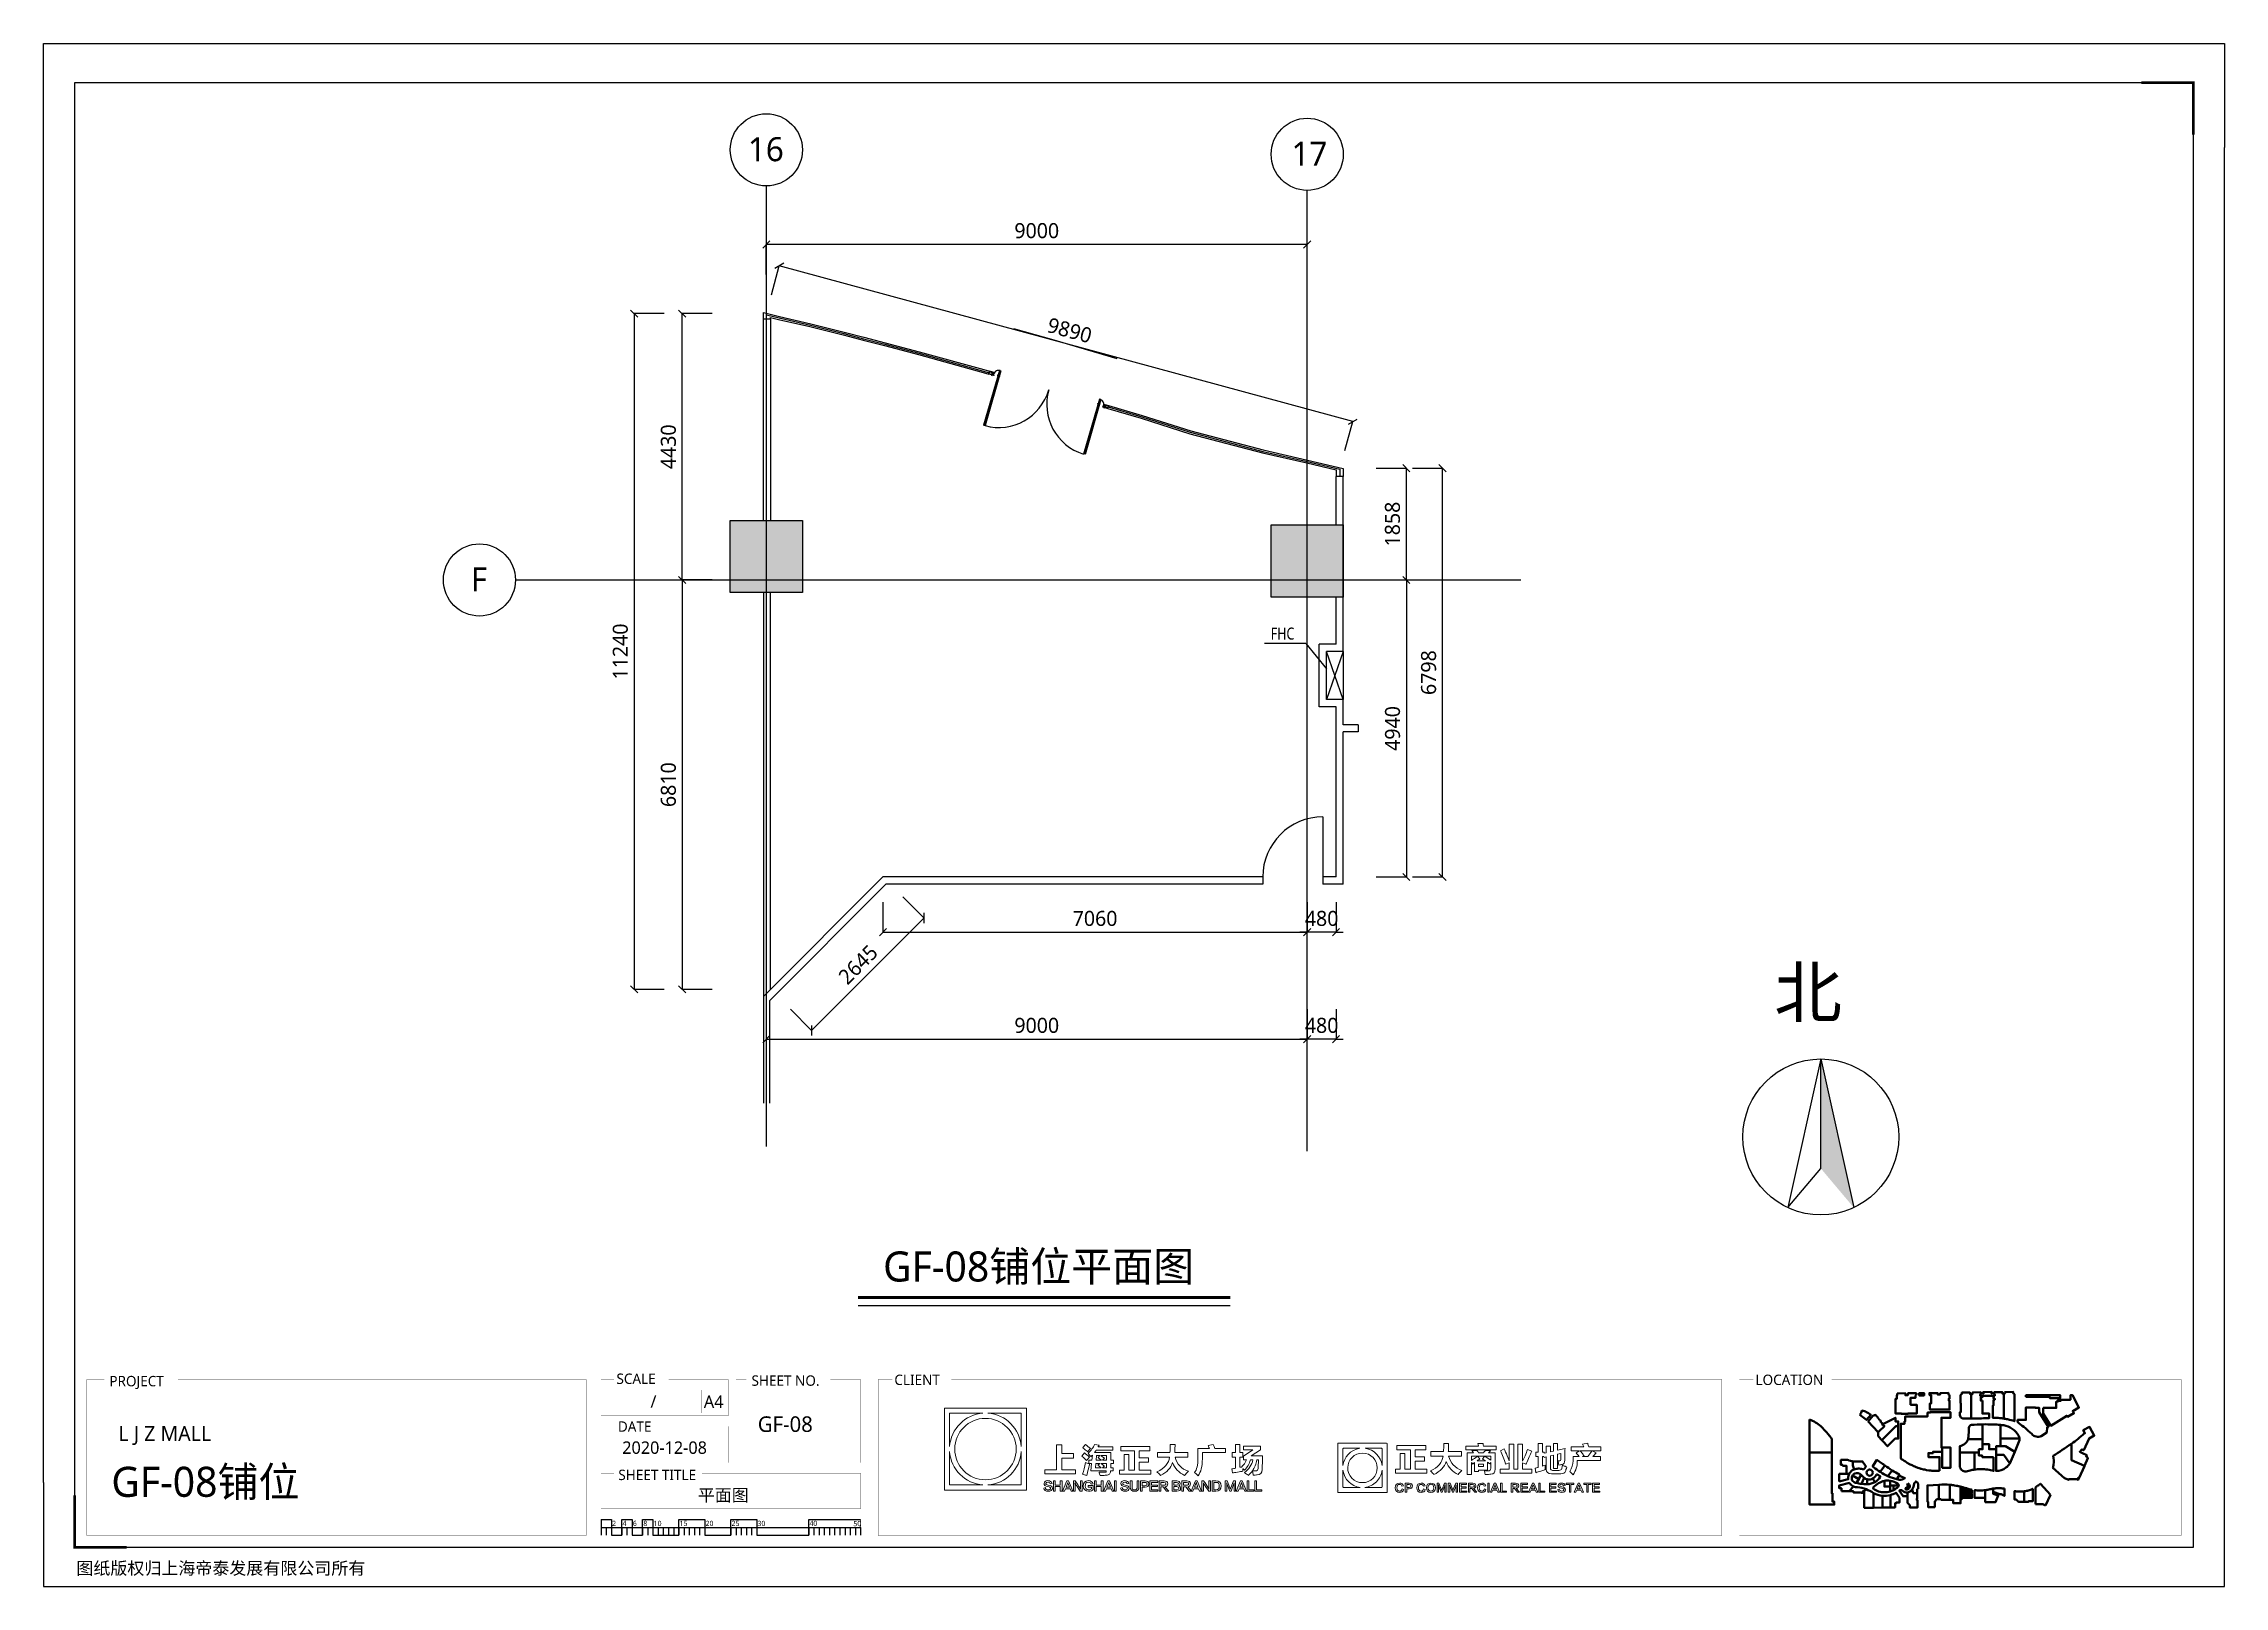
# Model space of a CAD drawing. Header units: millimetres. Extents: x 3194672 to 3318312, y -1629353 to -1194015.
# Drawn here: x 3194672 to 3230960, y -1629353 to -1603692 of the extents above.
import ezdxf
from ezdxf.enums import TextEntityAlignment as Align

# ---------------------------------------------------------------- set-up
doc = ezdxf.new("R2010")
doc.units = ezdxf.units.MM
doc.header["$LTSCALE"] = 1000
doc.header["$MEASUREMENT"] = 0
doc.header["$PDMODE"] = 34
doc.header["$PDSIZE"] = 200
doc.linetypes.add('CENTER', pattern=[2, 1.25, -0.25, 0.25, -0.25])
doc.linetypes.add('DASHED', pattern=[0.75, 0.5, -0.25])
doc.layers.get('0').update_dxf_attribs({"linetype": 'CONTINUOUS'})
doc.layers.get('DEFPOINTS').update_dxf_attribs({"linetype": 'CONTINUOUS'})
for name, color, linetype in [('DIM', 3, 'CONTINUOUS'), ('DIM TEXT', 7, 'CONTINUOUS'), ('HS-CURVE-PAVE-JNT', 1, 'CONTINUOUS'), ('L01-OPEN', 5, 'CONTINUOUS'), ('L01-WAL', 2, 'CONTINUOUS'), ('WALL', 2, 'CONTINUOUS'), ('图层 1', 7, 'CONTINUOUS'), ('轴线', 10, 'CENTER')]:
    doc.layers.add(name, color=color, linetype=linetype)
doc.layers.add('租户合同线', color=5, linetype='CONTINUOUS', lineweight=50)
doc.styles.add('3F_2017.02$0$H1', font='swisscl.ttf')
doc.styles.get("Standard").update_dxf_attribs({"font": ''})
doc.styles.get('Standard').set_extended_font_data('Microsoft YaHei')
doc.dimstyles.new('DIM-200MM', dxfattribs={"dimtxt": 250, "dimasz": 120, "dimexe": 0, "dimexo": 100, "dimgap": 100, "dimtad": 1, "dimdec": 0, "dimzin": 1, "dimdsep": 46, "dimtxsty": 'Standard', "dimblk": 'OBLIQUE', "dimcen": 1, "dimdle": 1, "dimclrd": 3, "dimclre": 3, "dimclrt": 7, "dimaunit": 1, "dimadec": 0, "dimazin": 0, "dimtfac": 1, "dimtdec": 0, "dimtix": 1, "dimtmove": 2, "dimatfit": 3, "dimldrblk": 'TICK', "dimfxl": 0, "dimtolj": 1, "dimtzin": 1, "dimarcsym": 0})

msp = doc.modelspace()

# ---------------------------------------------------------------- texts
at = {"style": '3F_2017.02$0$H1'}
msp.add_text('北', height=826.2, dxfattribs=at).set_placement((3223469.4, -1619885.3))
for s, height, p in [('PROJECT', 172.8, (3195766, -1626025.1)), ('SCALE', 172.8, (3204204, -1625985.7)), ('SHEET NO.', 172.8, (3206451.7, -1626016.6)), ('CLIENT', 172.8, (3208828.1, -1626003.7)), ('LOCATION', 172.8, (3223157.4, -1626003.7)), ('A4', 207.36, (3205658.1, -1626383.9)), ('DATE', 172.8, (3204227.7, -1626781.1)), ('SHEET TITLE', 172.8, (3204235.5, -1627584.8)), ('2', 86.4, (3204131.6, -1628348.8)), ('4', 86.4, (3204304.4, -1628348.8)), ('6', 86.4, (3204477.2, -1628348.8)), ('8', 86.4, (3204650, -1628348.8)), ('10', 86.4, (3204822.8, -1628348.8)), ('15', 86.4, (3205254.8, -1628348.8)), ('20', 86.4, (3205686.8, -1628348.8)), ('25', 86.4, (3206118.8, -1628348.8)), ('30', 86.4, (3206550.8, -1628348.8)), ('40', 86.4, (3207414.8, -1628348.8)), ('50', 86.4, (3208146.1, -1628351.8)), ('图纸版权归上海帝泰发展有限公司所有', 207.36, (3195216.9, -1629155))]:
    msp.add_text(s, height=height).set_placement(p)
at = {"attachment_point": 1}
for s, insert, char_height in [('GF-08铺位{\\fSimSun|b0|i0|c134|p54;平面图}', (3208640.7, -1623782.1), 500), ('L J Z MALL', (3195916.1, -1626685.6), 250)]:
    msp.add_mtext_dynamic_manual_height_columns(s, width=6808.082, gutter_width=1, heights=[0], dxfattribs=dict(at, insert=insert, char_height=char_height))
for tag, text, p in [('/', 'AS NOTED', (3204870.6, -1626380.7)), ('2020-12-08', '2020-7-22', (3205709.9, -1627148.7))]:
    msp.add_attdef(tag, text=text, height=207.36).set_placement(p, align=Align.RIGHT)
for tag, p, s, height in [('GF-08', (3206555.3, -1626784.2), 'SHEET NO.', 259.2), ('GF-08铺位', (3195799, -1627863.6), '###############', 500), ('平面图', (3205557.1, -1627939.4), 'SHEET-TITLE', 207.36)]:
    msp.add_attdef(tag, p, s, height=height)
at = {"layer": 'DIM TEXT', "width": 0.8}
msp.add_text('FHC', height=200, dxfattribs=at).set_placement((3215090.2, -1613604.3))
at = {"layer": 'DIM TEXT', "char_height": 400, "attachment_point": 1}
for s, insert in [('16', (3206392, -1605248.1)), ('17', (3215436.4, -1605322.4)), ('F', (3201781.8, -1612402))]:
    msp.add_mtext_dynamic_manual_height_columns(s, width=10456.675, gutter_width=2, heights=[0], dxfattribs=dict(at, insert=insert))

# ---------------------------------------------------------------- blocks, each defined once
blk = doc.blocks.new('_Oblique')
at = {"color": 0, "linetype": 'ByBlock', "lineweight": -2}
blk.add_line((-0.5, -0.5), (0.5, 0.5), dxfattribs=at)
blk = doc.blocks.new('*D5')
at = {"layer": 'DEFPOINTS', "color": 0, "transparency": 16777216}
for p in [(3208639, -1617476), (3215698, -1617476), (3215698, -1618473)]:
    blk.add_point(p, dxfattribs=at)
at = {"layer": 'L01-WAL', "color": 3, "lineweight": -2, "transparency": 16777216}
for p, q in [((3208639, -1617973), (3208639, -1618473)), ((3215698, -1617973), (3215698, -1618473)), ((3208638, -1618473), (3215699, -1618473))]:
    blk.add_line(p, q, dxfattribs=at)
at = {"layer": 'L01-WAL', "color": 3, "lineweight": -2, "transparency": 16777216, "xscale": 120, "yscale": 120, "zscale": 120, "rotation": 180}
blk.add_blockref('_Oblique', (3208639, -1618473), dxfattribs=at)
at = {"layer": 'L01-WAL', "color": 3, "lineweight": -2, "transparency": 16777216, "xscale": 120, "yscale": 120, "zscale": 120}
blk.add_blockref('_Oblique', (3215698, -1618473), dxfattribs=at)
at = {"layer": 'L01-WAL', "color": 7, "transparency": 16777216, "insert": (3212168, -1618244), "char_height": 250, "attachment_point": 5}
blk.add_mtext('\\A1;7060', dxfattribs=at)
blk = doc.blocks.new('TICK')
at = {"color": 4}
for p, q in [((-1.69, 0), (0.5, 0)), ((0, 0.5), (0, -0.5))]:
    blk.add_line(p, q, dxfattribs=at)
at = {"color": 7}
blk.add_line((0.5, 0.5), (-0.5, -0.5), dxfattribs=at)
blk = doc.blocks.new('*D6')
at = {"layer": 'DEFPOINTS', "color": 0, "transparency": 16777216}
for p in [(3216242, -1610754), (3217348, -1610754), (3216178, -1612613)]:
    blk.add_point(p, dxfattribs=at)
at = {"layer": 'L01-WAL', "color": 3, "lineweight": -2, "transparency": 16777216}
for p, q in [((3216848, -1610754), (3217348, -1610754)), ((3217348, -1612614), (3217348, -1610753)), ((3216848, -1612613), (3217348, -1612613))]:
    blk.add_line(p, q, dxfattribs=at)
at = {"layer": 'L01-WAL', "color": 3, "lineweight": -2, "transparency": 16777216, "xscale": 120, "yscale": 120, "zscale": 120}
for p, rotation in [((3217348, -1610754), 90), ((3217348, -1612613), 270)]:
    blk.add_blockref('_Oblique', p, dxfattribs=dict(at, rotation=rotation))
at = {"layer": 'L01-WAL', "color": 7, "transparency": 16777216, "insert": (3217118, -1611683), "char_height": 250, "attachment_point": 5, "rotation": 90}
blk.add_mtext('\\A1;1858', dxfattribs=at)
blk = doc.blocks.new('*D7')
at = {"layer": 'DEFPOINTS', "color": 0, "transparency": 16777216}
for p in [(3206913, -1607388), (3206698, -1608179), (3216243, -1610770)]:
    blk.add_point(p, dxfattribs=at)
at = {"layer": 'L01-WAL', "color": 3, "lineweight": -2, "transparency": 16777216}
for p, q in [((3206782, -1607871), (3206913, -1607388)), ((3216459, -1609979), (3206912, -1607388)), ((3216327, -1610461), (3216458, -1609979))]:
    blk.add_line(p, q, dxfattribs=at)
at = {"layer": 'L01-WAL', "color": 3, "lineweight": -2, "transparency": 16777216, "xscale": 120, "yscale": 120, "zscale": 120}
for p, rotation in [((3206913, -1607388), 164.8124407742834), ((3216458, -1609979), 344.8124407742833)]:
    blk.add_blockref('_Oblique', p, dxfattribs=dict(at, rotation=rotation))
at = {"layer": 'L01-WAL', "color": 7, "transparency": 16777216, "insert": (3211745, -1608462), "char_height": 250, "attachment_point": 5, "rotation": 344.8124}
blk.add_mtext('\\A1;9890', dxfattribs=at)
blk = doc.blocks.new('*D8')
at = {"layer": 'DEFPOINTS', "color": 0, "transparency": 16777216}
for p in [(3208639, -1617553), (3206768, -1619423), (3207452, -1620106)]:
    blk.add_point(p, dxfattribs=at)
at = {"layer": 'L01-WAL', "color": 3, "lineweight": -2, "transparency": 16777216}
for p, q in [((3208968, -1617882), (3209322, -1618236)), ((3209322, -1618235), (3207451, -1620107)), ((3207098, -1619753), (3207452, -1620106))]:
    blk.add_line(p, q, dxfattribs=at)
at = {"layer": 'L01-WAL', "color": 3, "lineweight": -2, "transparency": 16777216, "xscale": 120, "yscale": 120, "zscale": 120}
for p, rotation in [((3209322, -1618236), 45.00000000001071), ((3207452, -1620106), 225.0000000000107)]:
    blk.add_blockref('_Oblique', p, dxfattribs=dict(at, rotation=rotation))
at = {"layer": 'L01-WAL', "color": 7, "transparency": 16777216, "insert": (3208225, -1619009), "char_height": 250, "attachment_point": 5, "rotation": 45}
blk.add_mtext('\\A1;2645', dxfattribs=at)
blk = doc.blocks.new('*D10')
at = {"layer": 'DEFPOINTS', "color": 0, "transparency": 16777216}
for p in [(3205298, -1608183), (3206339, -1608183), (3206098, -1612613)]:
    blk.add_point(p, dxfattribs=at)
at = {"layer": 'L01-WAL', "color": 3, "lineweight": -2, "transparency": 16777216}
for p, q in [((3205298, -1612614), (3205298, -1608182)), ((3205798, -1608183), (3205298, -1608183)), ((3205798, -1612613), (3205298, -1612613))]:
    blk.add_line(p, q, dxfattribs=at)
at = {"layer": 'L01-WAL', "color": 3, "lineweight": -2, "transparency": 16777216, "xscale": 120, "yscale": 120, "zscale": 120}
for p, rotation in [((3205298, -1608183), 90), ((3205298, -1612613), 270)]:
    blk.add_blockref('_Oblique', p, dxfattribs=dict(at, rotation=rotation))
at = {"layer": 'L01-WAL', "color": 7, "transparency": 16777216, "insert": (3205069, -1610398), "char_height": 250, "attachment_point": 5, "rotation": 90}
blk.add_mtext('\\A1;4430', dxfattribs=at)
blk = doc.blocks.new('block 47')
at = {"layer": '图层 1', "lineweight": 0}
for points in [[(122.06, -57.89), (122.06, -56.7), (123.44, -56.7), (123.44, -52.04), (124.83, -52.04), (124.83, -56.7), (126.49, -56.7), (126.49, -51.01), (122.45, -51.01), (122.45, -49.7), (130.99, -49.7), (130.99, -51.01), (127.87, -51.01), (127.87, -53.06), (130.64, -53.06), (130.64, -54.37), (127.87, -54.37), (127.87, -56.7), (131.31, -56.7), (131.31, -57.89), (122.06, -57.89)], [(146.62, -55.95), (148.08, -55.95), (148.08, -55.2), (146.62, -55.2), (146.62, -55.95)]]:
    blk.add_lwpolyline(points, dxfattribs=at)
for points, knots in [([(132.5, -52.83), (132.5, -52.83), (132.5, -51.52), (132.5, -51.52), (132.5, -51.52), (136.22, -51.52), (136.22, -51.52), (136.27, -50.84), (136.3, -50.05), (136.3, -49.15), (136.3, -49.15), (137.72, -49.15), (137.72, -49.15), (137.72, -49.44), (137.71, -49.84), (137.68, -50.34), (137.68, -50.89), (137.67, -51.29), (137.64, -51.52), (137.64, -51.52), (141.51, -51.52), (141.51, -51.52), (141.51, -51.52), (141.51, -52.83), (141.51, -52.83), (141.51, -52.83), (137.72, -52.83), (137.72, -52.83), (138.27, -54.94), (139.59, -56.35), (141.67, -57.06), (141.2, -57.5), (140.83, -57.91), (140.57, -58.28), (138.83, -57.47), (137.64, -56.2), (137.01, -54.49), (136.48, -56.1), (135.28, -57.37), (133.41, -58.32), (133.38, -58.3), (133.33, -58.23), (133.25, -58.12), (132.91, -57.73), (132.61, -57.43), (132.34, -57.22), (134.64, -56.19), (135.89, -54.72), (136.1, -52.83), (136.1, -52.83), (132.5, -52.83), (132.5, -52.83)], [0, 0, 0, 0, 1, 1, 1, 2, 2, 2, 3, 3, 3, 4, 4, 4, 5, 5, 5, 6, 6, 6, 7, 7, 7, 8, 8, 8, 9, 9, 9, 10, 10, 10, 11, 11, 11, 12, 12, 12, 13, 13, 13, 14, 14, 14, 15, 15, 15, 16, 16, 16, 17, 17, 17, 17]), ([(142.86, -50.97), (142.86, -50.97), (142.86, -49.94), (142.86, -49.94), (142.86, -49.94), (146.58, -49.94), (146.58, -49.94), (146.58, -49.91), (146.57, -49.86), (146.54, -49.78), (146.49, -49.62), (146.43, -49.41), (146.38, -49.15), (146.38, -49.15), (147.96, -49.11), (147.96, -49.11), (147.96, -49.37), (147.99, -49.65), (148.04, -49.94), (148.04, -49.94), (151.8, -49.94), (151.8, -49.94), (151.8, -49.94), (151.8, -50.97), (151.8, -50.97), (151.8, -50.97), (142.86, -50.97), (142.86, -50.97)], [0, 0, 0, 0, 1, 1, 1, 2, 2, 2, 3, 3, 3, 4, 4, 4, 5, 5, 5, 6, 6, 6, 7, 7, 7, 8, 8, 8, 9, 9, 9, 9]), ([(143.22, -58.28), (143.22, -58.28), (143.22, -51.84), (143.22, -51.84), (143.22, -51.84), (145.08, -51.84), (145.08, -51.84), (145.02, -51.76), (144.95, -51.65), (144.84, -51.52), (144.71, -51.36), (144.62, -51.26), (144.56, -51.21), (144.56, -51.21), (146.11, -51.21), (146.11, -51.21), (146.16, -51.26), (146.24, -51.36), (146.34, -51.52), (146.45, -51.65), (146.53, -51.76), (146.58, -51.84), (146.58, -51.84), (148.08, -51.84), (148.08, -51.84), (148.13, -51.79), (148.2, -51.69), (148.28, -51.56), (148.38, -51.46), (148.5, -51.34), (148.64, -51.21), (148.64, -51.21), (150.14, -51.21), (150.14, -51.21), (149.95, -51.44), (149.76, -51.65), (149.54, -51.84), (149.54, -51.84), (151.48, -51.84), (151.48, -51.84), (151.48, -51.84), (151.48, -56.7), (151.48, -56.7), (151.48, -57.62), (151.06, -58.12), (150.22, -58.2), (149.87, -58.26), (149.32, -58.28), (148.56, -58.28), (148.48, -57.75), (148.4, -57.39), (148.32, -57.18), (148.53, -57.2), (148.89, -57.22), (149.39, -57.22), (149.94, -57.22), (150.22, -56.95), (150.22, -56.42), (150.22, -56.42), (150.22, -54.76), (150.22, -54.76), (150.22, -54.76), (149.94, -55.12), (149.94, -55.12), (149.7, -54.96), (149.47, -54.8), (149.23, -54.65), (149.23, -54.65), (149.23, -56.98), (149.23, -56.98), (149.23, -56.98), (146.62, -56.98), (146.62, -56.98), (146.62, -56.98), (146.62, -57.37), (146.62, -57.37), (146.62, -57.37), (145.43, -57.37), (145.43, -57.37), (145.43, -57.37), (145.43, -54.76), (145.43, -54.76), (145.38, -54.82), (145.29, -54.88), (145.16, -54.96), (145.02, -55.07), (144.92, -55.15), (144.84, -55.2), (144.81, -55.15), (144.73, -55.03), (144.6, -54.84), (144.73, -55), (144.7, -54.95), (144.48, -54.69), (144.48, -54.69), (144.48, -58.28), (144.48, -58.28), (144.48, -58.28), (143.22, -58.28), (143.22, -58.28)], [0, 0, 0, 0, 1, 1, 1, 2, 2, 2, 3, 3, 3, 4, 4, 4, 5, 5, 5, 6, 6, 6, 7, 7, 7, 8, 8, 8, 9, 9, 9, 10, 10, 10, 11, 11, 11, 12, 12, 12, 13, 13, 13, 14, 14, 14, 15, 15, 15, 16, 16, 16, 17, 17, 17, 18, 18, 18, 19, 19, 19, 20, 20, 20, 21, 21, 21, 22, 22, 22, 23, 23, 23, 24, 24, 24, 25, 25, 25, 26, 26, 26, 27, 27, 27, 28, 28, 28, 29, 29, 29, 30, 30, 30, 31, 31, 31, 32, 32, 32, 33, 33, 33, 33]), ([(155.68, -54.25), (155.68, -54.25), (155.68, -49.31), (155.68, -49.31), (155.68, -49.31), (157.06, -49.31), (157.06, -49.31), (157.06, -49.31), (157.06, -56.7), (157.06, -56.7), (157.06, -56.7), (158.25, -56.7), (158.25, -56.7), (158.25, -56.7), (158.25, -49.31), (158.25, -49.31), (158.25, -49.31), (159.59, -49.31), (159.59, -49.31), (159.59, -49.31), (159.59, -54.37), (159.59, -54.37), (160.12, -53.37), (160.62, -52.19), (161.09, -50.85), (161.09, -50.85), (162.32, -51.36), (162.32, -51.36), (162.06, -52.02), (161.59, -53.09), (160.94, -54.57), (160.8, -54.88), (160.7, -55.12), (160.62, -55.28), (160.62, -55.28), (159.59, -54.8), (159.59, -54.8), (159.59, -54.8), (159.59, -56.7), (159.59, -56.7), (159.59, -56.7), (162.32, -56.7), (162.32, -56.7), (162.32, -56.7), (162.32, -57.89), (162.32, -57.89), (162.32, -57.89), (153.03, -57.89), (153.03, -57.89), (153.03, -57.89), (153.03, -56.7), (153.03, -56.7), (153.03, -56.7), (155.68, -56.7), (155.68, -56.7), (155.68, -56.7), (155.68, -54.84), (155.68, -54.84), (155.68, -54.84), (154.61, -55.28), (154.61, -55.28), (154.11, -53.8), (153.59, -52.46), (153.07, -51.25), (153.07, -51.25), (154.21, -50.73), (154.21, -50.73), (154.29, -50.94), (154.43, -51.27), (154.61, -51.72), (154.87, -52.3), (155.23, -53.14), (155.68, -54.25)], [0, 0, 0, 0, 1, 1, 1, 2, 2, 2, 3, 3, 3, 4, 4, 4, 5, 5, 5, 6, 6, 6, 7, 7, 7, 8, 8, 8, 9, 9, 9, 10, 10, 10, 11, 11, 11, 12, 12, 12, 13, 13, 13, 14, 14, 14, 15, 15, 15, 16, 16, 16, 17, 17, 17, 18, 18, 18, 19, 19, 19, 20, 20, 20, 21, 21, 21, 22, 22, 22, 23, 23, 23, 24, 24, 24, 24]), ([(168.73, -51.36), (168.73, -51.36), (168.73, -49.11), (168.73, -49.11), (168.73, -49.11), (169.99, -49.11), (169.99, -49.11), (169.99, -49.11), (169.99, -51.05), (169.99, -51.05), (169.99, -51.05), (172.17, -50.57), (172.17, -50.57), (172.17, -51.07), (172.15, -51.72), (172.13, -52.51), (172.1, -53.01), (172.09, -53.54), (172.09, -54.09), (172.06, -54.8), (171.81, -55.23), (171.34, -55.36), (171.02, -55.38), (170.69, -55.42), (170.35, -55.48), (170.27, -55.05), (170.16, -54.65), (170.03, -54.25), (170.27, -54.25), (170.47, -54.25), (170.63, -54.25), (170.84, -54.22), (170.94, -54.09), (170.94, -53.85), (170.97, -53.46), (170.98, -52.85), (170.98, -52.04), (170.98, -52.04), (169.99, -52.27), (169.99, -52.27), (169.99, -52.27), (169.99, -56.5), (169.99, -56.5), (169.99, -56.5), (168.73, -56.5), (168.73, -56.5), (168.73, -56.5), (168.73, -52.59), (168.73, -52.59), (168.73, -52.59), (167.86, -52.79), (167.86, -52.79), (167.86, -52.79), (167.86, -56.54), (167.86, -56.54), (167.88, -56.86), (168.1, -57.03), (168.49, -57.06), (168.49, -57.06), (170.31, -57.06), (170.31, -57.06), (170.86, -57.06), (171.17, -56.91), (171.22, -56.62), (171.3, -56.28), (171.35, -55.91), (171.38, -55.52), (171.59, -55.62), (171.86, -55.74), (172.21, -55.87), (172.42, -55.95), (172.58, -56.02), (172.68, -56.07), (172.52, -56.7), (172.39, -57.12), (172.29, -57.33), (172.05, -57.83), (171.61, -58.08), (170.98, -58.08), (170.98, -58.08), (168.21, -58.08), (168.21, -58.08), (167.16, -58.08), (166.62, -57.62), (166.59, -56.7), (166.59, -56.7), (166.59, -53.1), (166.59, -53.1), (166.59, -53.1), (166, -53.26), (166, -53.26), (166, -53.26), (165.92, -52.95), (165.92, -52.95), (165.92, -52.95), (165.49, -52.95), (165.49, -52.95), (165.49, -52.95), (165.49, -55.79), (165.49, -55.79), (165.78, -55.71), (166.05, -55.63), (166.32, -55.55), (166.29, -55.82), (166.29, -56.25), (166.32, -56.86), (166.08, -56.94), (165.74, -57.06), (165.29, -57.22), (164.52, -57.43), (163.94, -57.61), (163.55, -57.77), (163.55, -57.77), (163.31, -56.42), (163.31, -56.42), (163.63, -56.35), (163.93, -56.27), (164.22, -56.19), (164.22, -56.19), (164.22, -52.95), (164.22, -52.95), (164.22, -52.95), (163.51, -52.95), (163.51, -52.95), (163.51, -52.95), (163.51, -51.64), (163.51, -51.64), (163.51, -51.64), (164.22, -51.64), (164.22, -51.64), (164.22, -51.64), (164.22, -49.11), (164.22, -49.11), (164.22, -49.11), (165.49, -49.11), (165.49, -49.11), (165.49, -49.11), (165.49, -51.64), (165.49, -51.64), (165.49, -51.64), (166.04, -51.64), (166.04, -51.64), (166.04, -51.64), (166.04, -52), (166.04, -52), (166.04, -52), (166.59, -51.84), (166.59, -51.84), (166.59, -51.84), (166.59, -49.94), (166.59, -49.94), (166.59, -49.94), (167.86, -49.94), (167.86, -49.94), (167.86, -49.94), (167.86, -51.56), (167.86, -51.56), (167.86, -51.56), (168.73, -51.36), (168.73, -51.36)], [0, 0, 0, 0, 1, 1, 1, 2, 2, 2, 3, 3, 3, 4, 4, 4, 5, 5, 5, 6, 6, 6, 7, 7, 7, 8, 8, 8, 9, 9, 9, 10, 10, 10, 11, 11, 11, 12, 12, 12, 13, 13, 13, 14, 14, 14, 15, 15, 15, 16, 16, 16, 17, 17, 17, 18, 18, 18, 19, 19, 19, 20, 20, 20, 21, 21, 21, 22, 22, 22, 23, 23, 23, 24, 24, 24, 25, 25, 25, 26, 26, 26, 27, 27, 27, 28, 28, 28, 29, 29, 29, 30, 30, 30, 31, 31, 31, 32, 32, 32, 33, 33, 33, 34, 34, 34, 35, 35, 35, 36, 36, 36, 37, 37, 37, 38, 38, 38, 39, 39, 39, 40, 40, 40, 41, 41, 41, 42, 42, 42, 43, 43, 43, 44, 44, 44, 45, 45, 45, 46, 46, 46, 47, 47, 47, 48, 48, 48, 49, 49, 49, 50, 50, 50, 51, 51, 51, 52, 52, 52, 53, 53, 53, 53]), ([(174.58, -54.25), (174.58, -54.25), (174.58, -52.99), (174.58, -52.99), (174.58, -52.99), (176.4, -52.99), (176.4, -52.99), (176.38, -52.96), (176.34, -52.92), (176.28, -52.87), (176.1, -52.63), (175.82, -52.3), (175.45, -51.88), (175.45, -51.88), (176.44, -51.29), (176.44, -51.29), (176.44, -51.29), (173.95, -51.29), (173.95, -51.29), (173.95, -51.29), (173.95, -50.1), (173.95, -50.1), (173.95, -50.1), (177.71, -50.1), (177.71, -50.1), (177.68, -50.02), (177.64, -49.9), (177.59, -49.74), (177.51, -49.53), (177.44, -49.39), (177.39, -49.31), (177.39, -49.31), (178.89, -49.07), (178.89, -49.07), (178.97, -49.47), (179.06, -49.81), (179.17, -50.1), (179.17, -50.1), (182.81, -50.1), (182.81, -50.1), (182.81, -50.1), (182.81, -51.29), (182.81, -51.29), (182.81, -51.29), (180.2, -51.29), (180.2, -51.29), (180.2, -51.29), (181.42, -51.88), (181.42, -51.88), (181.03, -52.35), (180.7, -52.72), (180.43, -52.99), (180.43, -52.99), (182.65, -52.99), (182.65, -52.99), (182.65, -52.99), (182.65, -54.17), (182.65, -54.17), (182.65, -54.17), (175.81, -54.17), (175.81, -54.17), (175.81, -54.17), (175.81, -54.41), (175.81, -54.41), (175.81, -55.75), (175.4, -57.08), (174.58, -58.4), (174.35, -58.14), (174.02, -57.81), (173.6, -57.41), (174.2, -56.41), (174.53, -55.36), (174.58, -54.25)], [0, 0, 0, 0, 1, 1, 1, 2, 2, 2, 3, 3, 3, 4, 4, 4, 5, 5, 5, 6, 6, 6, 7, 7, 7, 8, 8, 8, 9, 9, 9, 10, 10, 10, 11, 11, 11, 12, 12, 12, 13, 13, 13, 14, 14, 14, 15, 15, 15, 16, 16, 16, 17, 17, 17, 18, 18, 18, 19, 19, 19, 20, 20, 20, 21, 21, 21, 22, 22, 22, 23, 23, 23, 24, 24, 24, 24]), ([(177.83, -52.71), (177.83, -52.71), (177.35, -52.99), (177.35, -52.99), (177.35, -52.99), (178.89, -52.99), (178.89, -52.99), (179.29, -52.48), (179.68, -51.92), (180.08, -51.29), (180.08, -51.29), (176.64, -51.29), (176.64, -51.29), (176.74, -51.39), (176.9, -51.58), (177.11, -51.84), (177.4, -52.21), (177.64, -52.5), (177.83, -52.71)], [0, 0, 0, 0, 1, 1, 1, 2, 2, 2, 3, 3, 3, 4, 4, 4, 5, 5, 5, 6, 6, 6, 6]), ([(146.26, -52.91), (146.26, -52.91), (146.94, -53.66), (146.94, -53.66), (146.7, -53.87), (146.45, -54.05), (146.18, -54.21), (146.18, -54.21), (148.64, -54.21), (148.64, -54.21), (148.48, -54.13), (148.27, -54), (148, -53.82), (147.87, -53.74), (147.78, -53.68), (147.73, -53.66), (147.73, -53.66), (148.36, -52.95), (148.36, -52.95), (148.99, -53.29), (149.61, -53.66), (150.22, -54.05), (150.22, -54.05), (150.22, -52.87), (150.22, -52.87), (150.22, -52.87), (144.48, -52.87), (144.48, -52.87), (144.48, -52.87), (144.48, -54.17), (144.48, -54.17), (144.8, -53.96), (145.24, -53.66), (145.79, -53.26), (146, -53.1), (146.16, -52.99), (146.26, -52.91)], [0, 0, 0, 0, 1, 1, 1, 2, 2, 2, 3, 3, 3, 4, 4, 4, 5, 5, 5, 6, 6, 6, 7, 7, 7, 8, 8, 8, 9, 9, 9, 10, 10, 10, 11, 11, 11, 12, 12, 12, 12])]:
    blk.add_open_spline(points, degree=3, knots=knots, dxfattribs=at)
blk = doc.blocks.new('block 48')
at = {"layer": '图层 1', "lineweight": 0}
for points in [[(141.43, -63.17), (143.09, -63.17), (143.09, -63.54), (140.99, -63.54), (140.99, -60.84), (143.02, -60.84), (143.02, -61.25), (141.43, -61.25), (141.43, -61.96), (142.93, -61.96), (142.93, -62.35), (141.43, -62.35), (141.43, -63.17)], [(149.29, -60.86), (149.73, -60.86), (149.73, -63.54), (149.29, -63.54), (149.29, -60.86)], [(152.3, -63.54), (152.05, -62.89), (150.84, -62.89), (150.57, -63.54), (150.1, -63.54), (151.23, -60.84), (151.66, -60.84), (152.78, -63.54), (152.3, -63.54)], [(153.09, -60.86), (153.54, -60.86), (153.54, -63.17), (154.89, -63.17), (154.89, -63.54), (153.09, -63.54), (153.09, -60.86)], [(159.52, -63.17), (161.18, -63.17), (161.18, -63.54), (159.08, -63.54), (159.08, -60.84), (161.12, -60.84), (161.12, -61.25), (159.52, -61.25), (159.52, -61.96), (161.03, -61.96), (161.03, -62.35), (159.52, -62.35), (159.52, -63.17)], [(163.61, -63.54), (163.35, -62.89), (162.15, -62.89), (161.87, -63.54), (161.41, -63.54), (162.54, -60.84), (162.96, -60.84), (164.09, -63.54), (163.61, -63.54)], [(164.4, -60.86), (164.85, -60.86), (164.85, -63.17), (166.2, -63.17), (166.2, -63.54), (164.4, -63.54), (164.4, -60.86)], [(168, -63.17), (169.66, -63.17), (169.66, -63.54), (167.56, -63.54), (167.56, -60.84), (169.59, -60.84), (169.59, -61.25), (168, -61.25), (168, -61.96), (169.5, -61.96), (169.5, -62.35), (168, -62.35), (168, -63.17)], [(174.81, -61.25), (173.91, -61.25), (173.91, -63.54), (173.47, -63.54), (173.47, -61.25), (172.56, -61.25), (172.56, -60.86), (174.81, -60.86), (174.81, -61.25)], [(177.12, -63.54), (176.86, -62.89), (175.65, -62.89), (175.38, -63.54), (174.91, -63.54), (176.04, -60.84), (176.47, -60.84), (177.6, -63.54), (177.12, -63.54)], [(179.95, -61.25), (179.06, -61.25), (179.06, -63.54), (178.62, -63.54), (178.62, -61.25), (177.71, -61.25), (177.71, -60.86), (179.95, -60.86), (179.95, -61.25)], [(180.77, -63.17), (182.43, -63.17), (182.43, -63.54), (180.33, -63.54), (180.33, -60.84), (182.37, -60.84), (182.37, -61.25), (180.77, -61.25), (180.77, -61.96), (182.28, -61.96), (182.28, -62.35), (180.77, -62.35), (180.77, -63.17)]]:
    blk.add_lwpolyline(points, dxfattribs=at)
for points, knots in [([(124.4, -61.6), (124.4, -61.6), (123.93, -61.73), (123.93, -61.73), (123.81, -61.4), (123.58, -61.23), (123.25, -61.21), (122.74, -61.23), (122.47, -61.57), (122.44, -62.21), (122.45, -62.86), (122.71, -63.19), (123.22, -63.21), (123.63, -63.22), (123.88, -63), (123.97, -62.57), (123.97, -62.57), (124.45, -62.69), (124.45, -62.69), (124.3, -63.29), (123.89, -63.59), (123.23, -63.58), (122.41, -63.57), (121.99, -63.11), (121.97, -62.21), (121.99, -61.3), (122.42, -60.83), (123.27, -60.81), (123.81, -60.81), (124.19, -61.08), (124.4, -61.6)], [0, 0, 0, 0, 1, 1, 1, 2, 2, 2, 3, 3, 3, 4, 4, 4, 5, 5, 5, 6, 6, 6, 7, 7, 7, 8, 8, 8, 9, 9, 9, 10, 10, 10, 10]), ([(126.08, -62.51), (126.08, -62.51), (125.35, -62.51), (125.35, -62.51), (125.35, -62.51), (125.35, -63.54), (125.35, -63.54), (125.35, -63.54), (124.9, -63.54), (124.9, -63.54), (124.9, -63.54), (124.9, -60.84), (124.9, -60.84), (124.9, -60.84), (126.1, -60.84), (126.1, -60.84), (126.69, -60.87), (127.01, -61.14), (127.05, -61.66), (127.04, -62.22), (126.72, -62.5), (126.08, -62.51)], [0, 0, 0, 0, 1, 1, 1, 2, 2, 2, 3, 3, 3, 4, 4, 4, 5, 5, 5, 6, 6, 6, 7, 7, 7, 7]), ([(126.04, -61.25), (126.04, -61.25), (125.35, -61.25), (125.35, -61.25), (125.35, -61.25), (125.35, -62.12), (125.35, -62.12), (125.35, -62.12), (126.04, -62.12), (126.04, -62.12), (126.41, -62.12), (126.6, -61.97), (126.6, -61.66), (126.58, -61.39), (126.39, -61.26), (126.04, -61.25)], [0, 0, 0, 0, 1, 1, 1, 2, 2, 2, 3, 3, 3, 4, 4, 4, 5, 5, 5, 5]), ([(130.77, -61.6), (130.77, -61.6), (130.3, -61.73), (130.3, -61.73), (130.18, -61.4), (129.95, -61.23), (129.62, -61.21), (129.11, -61.23), (128.84, -61.57), (128.81, -62.21), (128.82, -62.86), (129.08, -63.19), (129.59, -63.21), (130, -63.22), (130.25, -63), (130.34, -62.57), (130.34, -62.57), (130.82, -62.69), (130.82, -62.69), (130.67, -63.29), (130.26, -63.59), (129.6, -63.58), (128.78, -63.57), (128.36, -63.11), (128.34, -62.21), (128.36, -61.3), (128.79, -60.83), (129.64, -60.81), (130.18, -60.81), (130.55, -61.08), (130.77, -61.6)], [0, 0, 0, 0, 1, 1, 1, 2, 2, 2, 3, 3, 3, 4, 4, 4, 5, 5, 5, 6, 6, 6, 7, 7, 7, 8, 8, 8, 9, 9, 9, 10, 10, 10, 10]), ([(132.51, -60.81), (133.34, -60.86), (133.78, -61.32), (133.84, -62.19), (133.81, -63.09), (133.36, -63.56), (132.49, -63.58), (131.64, -63.54), (131.2, -63.08), (131.16, -62.21), (131.21, -61.32), (131.66, -60.85), (132.51, -60.81)], [0, 0, 0, 0, 1, 1, 1, 2, 2, 2, 3, 3, 3, 4, 4, 4, 4]), ([(132.47, -63.22), (133.05, -63.19), (133.35, -62.86), (133.37, -62.21), (133.33, -61.58), (133.04, -61.25), (132.5, -61.19), (131.95, -61.24), (131.65, -61.58), (131.62, -62.21), (131.64, -62.84), (131.93, -63.18), (132.47, -63.22)], [0, 0, 0, 0, 1, 1, 1, 2, 2, 2, 3, 3, 3, 4, 4, 4, 4]), ([(136.5, -60.86), (136.5, -60.86), (137.03, -60.86), (137.03, -60.86), (137.03, -60.86), (137.03, -63.54), (137.03, -63.54), (137.03, -63.54), (136.62, -63.54), (136.62, -63.54), (136.62, -63.54), (136.62, -61.95), (136.62, -61.95), (136.62, -61.82), (136.63, -61.62), (136.66, -61.36), (136.66, -61.36), (136.64, -61.36), (136.64, -61.36), (136.61, -61.52), (136.56, -61.67), (136.49, -61.83), (136.49, -61.83), (135.83, -63.54), (135.83, -63.54), (135.83, -63.54), (135.52, -63.54), (135.52, -63.54), (135.52, -63.54), (134.84, -61.83), (134.84, -61.83), (134.78, -61.66), (134.73, -61.5), (134.7, -61.36), (134.7, -61.36), (134.68, -61.36), (134.68, -61.36), (134.7, -61.56), (134.71, -61.76), (134.71, -61.95), (134.71, -61.95), (134.71, -63.54), (134.71, -63.54), (134.71, -63.54), (134.31, -63.54), (134.31, -63.54), (134.31, -63.54), (134.31, -60.86), (134.31, -60.86), (134.31, -60.86), (134.84, -60.86), (134.84, -60.86), (134.84, -60.86), (135.57, -62.67), (135.57, -62.67), (135.58, -62.72), (135.6, -62.79), (135.65, -62.89), (135.65, -62.94), (135.66, -62.97), (135.67, -62.99), (135.71, -62.86), (135.75, -62.76), (135.79, -62.67), (135.79, -62.67), (136.5, -60.86), (136.5, -60.86)], [0, 0, 0, 0, 1, 1, 1, 2, 2, 2, 3, 3, 3, 4, 4, 4, 5, 5, 5, 6, 6, 6, 7, 7, 7, 8, 8, 8, 9, 9, 9, 10, 10, 10, 11, 11, 11, 12, 12, 12, 13, 13, 13, 14, 14, 14, 15, 15, 15, 16, 16, 16, 17, 17, 17, 18, 18, 18, 19, 19, 19, 20, 20, 20, 21, 21, 21, 22, 22, 22, 22]), ([(139.84, -60.86), (139.84, -60.86), (140.37, -60.86), (140.37, -60.86), (140.37, -60.86), (140.37, -63.54), (140.37, -63.54), (140.37, -63.54), (139.96, -63.54), (139.96, -63.54), (139.96, -63.54), (139.96, -61.95), (139.96, -61.95), (139.96, -61.82), (139.97, -61.62), (140, -61.36), (140, -61.36), (139.98, -61.36), (139.98, -61.36), (139.95, -61.52), (139.9, -61.67), (139.83, -61.83), (139.83, -61.83), (139.17, -63.54), (139.17, -63.54), (139.17, -63.54), (138.85, -63.54), (138.85, -63.54), (138.85, -63.54), (138.18, -61.83), (138.18, -61.83), (138.12, -61.66), (138.07, -61.5), (138.04, -61.36), (138.04, -61.36), (138.02, -61.36), (138.02, -61.36), (138.04, -61.56), (138.05, -61.76), (138.05, -61.95), (138.05, -61.95), (138.05, -63.54), (138.05, -63.54), (138.05, -63.54), (137.65, -63.54), (137.65, -63.54), (137.65, -63.54), (137.65, -60.86), (137.65, -60.86), (137.65, -60.86), (138.18, -60.86), (138.18, -60.86), (138.18, -60.86), (138.91, -62.67), (138.91, -62.67), (138.92, -62.72), (138.94, -62.79), (138.98, -62.89), (138.99, -62.94), (139, -62.97), (139.01, -62.99), (139.05, -62.86), (139.09, -62.76), (139.13, -62.67), (139.13, -62.67), (139.84, -60.86), (139.84, -60.86)], [0, 0, 0, 0, 1, 1, 1, 2, 2, 2, 3, 3, 3, 4, 4, 4, 5, 5, 5, 6, 6, 6, 7, 7, 7, 8, 8, 8, 9, 9, 9, 10, 10, 10, 11, 11, 11, 12, 12, 12, 13, 13, 13, 14, 14, 14, 15, 15, 15, 16, 16, 16, 17, 17, 17, 18, 18, 18, 19, 19, 19, 20, 20, 20, 21, 21, 21, 22, 22, 22, 22]), ([(146.09, -63.54), (146.09, -63.54), (145.49, -63.54), (145.49, -63.54), (145.49, -63.54), (144.58, -62.4), (144.58, -62.4), (144.58, -62.4), (144.04, -62.4), (144.04, -62.4), (144.04, -62.4), (144.04, -63.54), (144.04, -63.54), (144.04, -63.54), (143.6, -63.54), (143.6, -63.54), (143.6, -63.54), (143.6, -60.84), (143.6, -60.84), (143.6, -60.84), (144.86, -60.84), (144.86, -60.84), (145.46, -60.86), (145.78, -61.12), (145.8, -61.61), (145.8, -62.05), (145.57, -62.31), (145.09, -62.38), (145.09, -62.38), (146.09, -63.54), (146.09, -63.54)], [0, 0, 0, 0, 1, 1, 1, 2, 2, 2, 3, 3, 3, 4, 4, 4, 5, 5, 5, 6, 6, 6, 7, 7, 7, 8, 8, 8, 9, 9, 9, 10, 10, 10, 10]), ([(144.04, -61.25), (144.04, -61.25), (144.04, -62), (144.04, -62), (144.04, -62), (144.78, -62), (144.78, -62), (145.17, -62), (145.36, -61.87), (145.35, -61.6), (145.34, -61.37), (145.15, -61.26), (144.78, -61.25), (144.78, -61.25), (144.04, -61.25), (144.04, -61.25)], [0, 0, 0, 0, 1, 1, 1, 2, 2, 2, 3, 3, 3, 4, 4, 4, 5, 5, 5, 5]), ([(148.74, -61.6), (148.74, -61.6), (148.27, -61.73), (148.27, -61.73), (148.15, -61.4), (147.92, -61.23), (147.59, -61.21), (147.08, -61.23), (146.81, -61.57), (146.78, -62.21), (146.79, -62.86), (147.05, -63.19), (147.56, -63.21), (147.97, -63.22), (148.22, -63), (148.31, -62.57), (148.31, -62.57), (148.79, -62.69), (148.79, -62.69), (148.64, -63.29), (148.23, -63.59), (147.57, -63.58), (146.75, -63.57), (146.33, -63.11), (146.31, -62.21), (146.33, -61.3), (146.76, -60.83), (147.61, -60.81), (148.15, -60.81), (148.53, -61.08), (148.74, -61.6)], [0, 0, 0, 0, 1, 1, 1, 2, 2, 2, 3, 3, 3, 4, 4, 4, 5, 5, 5, 6, 6, 6, 7, 7, 7, 8, 8, 8, 9, 9, 9, 10, 10, 10, 10]), ([(150.99, -62.51), (150.99, -62.51), (151.89, -62.51), (151.89, -62.51), (151.89, -62.51), (151.53, -61.56), (151.53, -61.56), (151.48, -61.45), (151.46, -61.36), (151.46, -61.3), (151.46, -61.3), (151.45, -61.3), (151.45, -61.3), (151.44, -61.38), (151.41, -61.46), (151.37, -61.56), (151.37, -61.56), (150.99, -62.51), (150.99, -62.51)], [0, 0, 0, 0, 1, 1, 1, 2, 2, 2, 3, 3, 3, 4, 4, 4, 5, 5, 5, 6, 6, 6, 6]), ([(158.75, -63.54), (158.75, -63.54), (158.16, -63.54), (158.16, -63.54), (158.16, -63.54), (157.25, -62.4), (157.25, -62.4), (157.25, -62.4), (156.7, -62.4), (156.7, -62.4), (156.7, -62.4), (156.7, -63.54), (156.7, -63.54), (156.7, -63.54), (156.26, -63.54), (156.26, -63.54), (156.26, -63.54), (156.26, -60.84), (156.26, -60.84), (156.26, -60.84), (157.52, -60.84), (157.52, -60.84), (158.13, -60.86), (158.44, -61.12), (158.47, -61.61), (158.47, -62.05), (158.23, -62.31), (157.75, -62.38), (157.75, -62.38), (158.75, -63.54), (158.75, -63.54)], [0, 0, 0, 0, 1, 1, 1, 2, 2, 2, 3, 3, 3, 4, 4, 4, 5, 5, 5, 6, 6, 6, 7, 7, 7, 8, 8, 8, 9, 9, 9, 10, 10, 10, 10]), ([(156.7, -61.25), (156.7, -61.25), (156.7, -62), (156.7, -62), (156.7, -62), (157.44, -62), (157.44, -62), (157.83, -62), (158.02, -61.87), (158.01, -61.6), (158, -61.37), (157.81, -61.26), (157.44, -61.25), (157.44, -61.25), (156.7, -61.25), (156.7, -61.25)], [0, 0, 0, 0, 1, 1, 1, 2, 2, 2, 3, 3, 3, 4, 4, 4, 5, 5, 5, 5]), ([(162.3, -62.51), (162.3, -62.51), (163.2, -62.51), (163.2, -62.51), (163.2, -62.51), (162.83, -61.56), (162.83, -61.56), (162.79, -61.45), (162.77, -61.36), (162.77, -61.3), (162.77, -61.3), (162.76, -61.3), (162.76, -61.3), (162.75, -61.38), (162.72, -61.46), (162.68, -61.56), (162.68, -61.56), (162.3, -62.51), (162.3, -62.51)], [0, 0, 0, 0, 1, 1, 1, 2, 2, 2, 3, 3, 3, 4, 4, 4, 5, 5, 5, 6, 6, 6, 6]), ([(172.21, -61.55), (172.21, -61.55), (171.75, -61.67), (171.75, -61.67), (171.67, -61.35), (171.48, -61.19), (171.16, -61.19), (170.79, -61.19), (170.61, -61.32), (170.6, -61.56), (170.56, -61.73), (170.77, -61.86), (171.21, -61.93), (171.94, -62.07), (172.3, -62.36), (172.28, -62.8), (172.26, -63.31), (171.91, -63.57), (171.23, -63.58), (170.56, -63.61), (170.16, -63.33), (170.04, -62.75), (170.04, -62.75), (170.48, -62.62), (170.48, -62.62), (170.52, -63.02), (170.77, -63.21), (171.22, -63.19), (171.62, -63.19), (171.82, -63.06), (171.82, -62.79), (171.85, -62.59), (171.63, -62.45), (171.14, -62.35), (170.44, -62.21), (170.1, -61.95), (170.13, -61.56), (170.16, -61.07), (170.49, -60.82), (171.14, -60.81), (171.73, -60.81), (172.09, -61.06), (172.21, -61.55)], [0, 0, 0, 0, 1, 1, 1, 2, 2, 2, 3, 3, 3, 4, 4, 4, 5, 5, 5, 6, 6, 6, 7, 7, 7, 8, 8, 8, 9, 9, 9, 10, 10, 10, 11, 11, 11, 12, 12, 12, 13, 13, 13, 14, 14, 14, 14]), ([(175.81, -62.51), (175.81, -62.51), (176.7, -62.51), (176.7, -62.51), (176.7, -62.51), (176.34, -61.56), (176.34, -61.56), (176.3, -61.45), (176.28, -61.36), (176.28, -61.3), (176.28, -61.3), (176.26, -61.3), (176.26, -61.3), (176.25, -61.38), (176.23, -61.46), (176.18, -61.56), (176.18, -61.56), (175.81, -62.51), (175.81, -62.51)], [0, 0, 0, 0, 1, 1, 1, 2, 2, 2, 3, 3, 3, 4, 4, 4, 5, 5, 5, 6, 6, 6, 6])]:
    blk.add_open_spline(points, degree=3, knots=knots, dxfattribs=at)
blk = doc.blocks.new('block 46')
at = {"layer": '图层 1', "lineweight": 0}
for points, knots in [([(105, -49.05), (109.78, -49.05), (114.56, -49.05), (119.34, -49.05), (119.54, -49.05), (119.54, -49.05), (119.54, -49.24), (119.54, -51.05), (119.55, -52.86), (119.53, -54.66), (119.51, -57.37), (119.53, -60.08), (119.52, -62.79), (119.52, -63.01), (119.53, -63.23), (119.54, -63.45), (119.54, -63.5), (119.54, -63.54), (119.52, -63.59), (114.71, -63.59), (109.9, -63.59), (105.09, -63.59), (105.02, -63.59), (105, -63.57), (105, -63.5), (105, -58.68), (105, -53.87), (105, -49.05)], [0, 0, 0, 0, 1, 1, 1, 2, 2, 2, 3, 3, 3, 4, 4, 4, 5, 5, 5, 6, 6, 6, 7, 7, 7, 8, 8, 8, 9, 9, 9, 9]), ([(111.48, -50.54), (111.45, -50.54), (111.42, -50.54), (111.4, -50.54), (109.81, -50.54), (108.21, -50.54), (106.62, -50.54), (106.48, -50.54), (106.48, -50.54), (106.48, -50.69), (106.48, -52.3), (106.48, -53.92), (106.48, -55.53), (106.48, -55.54), (106.48, -55.56), (106.48, -55.57), (106.48, -55.58), (106.47, -55.6), (106.49, -55.6), (106.78, -53.21), (108.66, -50.95), (111.48, -50.54)], [0, 0, 0, 0, 1, 1, 1, 2, 2, 2, 3, 3, 3, 4, 4, 4, 5, 5, 5, 6, 6, 6, 7, 7, 7, 7]), ([(113.06, -50.54), (115.65, -50.92), (117.7, -52.98), (118.04, -55.59), (118.04, -55.56), (118.04, -55.52), (118.04, -55.49), (118.04, -53.89), (118.04, -52.3), (118.04, -50.7), (118.04, -50.54), (118.04, -50.54), (117.89, -50.54), (116.31, -50.54), (114.73, -50.54), (113.15, -50.54), (113.12, -50.54), (113.09, -50.54), (113.06, -50.54)], [0, 0, 0, 0, 1, 1, 1, 2, 2, 2, 3, 3, 3, 4, 4, 4, 5, 5, 5, 6, 6, 6, 6]), ([(111.59, -62.11), (108.97, -61.79), (106.83, -59.75), (106.48, -57.03), (106.48, -57.06), (106.48, -57.09), (106.48, -57.12), (106.48, -58.73), (106.48, -60.34), (106.48, -61.95), (106.48, -62.1), (106.48, -62.1), (106.63, -62.1), (107.74, -62.1), (108.86, -62.1), (109.98, -62.1), (110.07, -62.1), (110.16, -62.09), (110.25, -62.1), (110.7, -62.13), (111.15, -62.1), (111.59, -62.11)], [0, 0, 0, 0, 1, 1, 1, 2, 2, 2, 3, 3, 3, 4, 4, 4, 5, 5, 5, 6, 6, 6, 7, 7, 7, 7]), ([(116.63, -56.33), (116.65, -53.99), (114.76, -51.96), (112.29, -51.95), (109.8, -51.93), (107.92, -53.93), (107.89, -56.26), (107.86, -58.67), (109.79, -60.69), (112.26, -60.7), (114.71, -60.7), (116.65, -58.7), (116.63, -56.33)], [0, 0, 0, 0, 1, 1, 1, 2, 2, 2, 3, 3, 3, 4, 4, 4, 4]), ([(118.04, -57.03), (117.86, -58.36), (117.31, -59.5), (116.36, -60.44), (115.41, -61.38), (114.27, -61.93), (112.94, -62.11), (112.98, -62.11), (113.01, -62.11), (113.04, -62.11), (114.66, -62.11), (116.27, -62.11), (117.89, -62.11), (118.04, -62.11), (118.04, -62.11), (118.04, -61.95), (118.04, -60.34), (118.04, -58.74), (118.04, -57.13), (118.04, -57.1), (118.04, -57.06), (118.04, -57.03)], [0, 0, 0, 0, 1, 1, 1, 2, 2, 2, 3, 3, 3, 4, 4, 4, 5, 5, 5, 6, 6, 6, 7, 7, 7, 7])]:
    blk.add_open_spline(points, degree=3, knots=knots, dxfattribs=at)
at = {"layer": '图层 1'}
for name in ['block 47', 'block 48']:
    blk.add_blockref(name, (0, 0), dxfattribs=at)
blk = doc.blocks.new('block 50')
at = {"layer": '图层 1', "lineweight": 0}
blk.add_lwpolyline([(38.4, -106.16), (21.47, -106.16), (21.47, -123.09), (38.4, -123.09), (38.4, -106.16)], dxfattribs=at)
for points, knots in [([(22.55, -107.24), (22.55, -107.24), (29.43, -107.24), (29.43, -107.24), (25.75, -107.49), (22.8, -110.44), (22.55, -114.12), (22.55, -114.12), (22.55, -107.24), (22.55, -107.24)], [0, 0, 0, 0, 1, 1, 1, 2, 2, 2, 3, 3, 3, 3]), ([(37.33, -114.12), (37.08, -110.44), (34.13, -107.49), (30.45, -107.24), (30.45, -107.24), (37.33, -107.24), (37.33, -107.24), (37.33, -107.24), (37.33, -114.12), (37.33, -114.12)], [0, 0, 0, 0, 1, 1, 1, 2, 2, 2, 3, 3, 3, 3]), ([(23.6, -114.63), (23.6, -111.13), (26.44, -108.29), (29.94, -108.29), (33.43, -108.29), (36.28, -111.13), (36.28, -114.63), (36.28, -118.12), (33.43, -120.96), (29.94, -120.96), (26.44, -120.96), (23.6, -118.12), (23.6, -114.63)], [0, 0, 0, 0, 1, 1, 1, 2, 2, 2, 3, 3, 3, 4, 4, 4, 4]), ([(22.55, -122.02), (22.55, -122.02), (22.55, -115.14), (22.55, -115.14), (22.8, -118.82), (25.75, -121.77), (29.43, -122.02), (29.43, -122.02), (22.55, -122.02), (22.55, -122.02)], [0, 0, 0, 0, 1, 1, 1, 2, 2, 2, 3, 3, 3, 3]), ([(37.33, -122.02), (37.33, -122.02), (30.45, -122.02), (30.45, -122.02), (34.13, -121.77), (37.08, -118.82), (37.33, -115.13), (37.33, -115.13), (37.33, -122.02), (37.33, -122.02)], [0, 0, 0, 0, 1, 1, 1, 2, 2, 2, 3, 3, 3, 3])]:
    blk.add_open_spline(points, degree=3, knots=knots, dxfattribs=at)
blk = doc.blocks.new('block 51')
at = {"layer": '图层 1', "lineweight": 0}
for points in [[(45.37, -121.17), (45.73, -121.17), (45.73, -123.3), (45.37, -123.3), (45.37, -122.36), (44.33, -122.36), (44.33, -123.3), (43.98, -123.3), (43.98, -121.17), (44.33, -121.17), (44.33, -122.05), (45.37, -122.05), (45.37, -121.17)], [(47.59, -123.3), (47.38, -122.79), (46.42, -122.79), (46.21, -123.3), (45.83, -123.3), (46.73, -121.16), (47.07, -121.16), (47.97, -123.3), (47.59, -123.3)], [(53.83, -121.17), (54.19, -121.17), (54.19, -123.3), (53.83, -123.3), (53.83, -122.36), (52.79, -122.36), (52.79, -123.3), (52.44, -123.3), (52.44, -121.17), (52.79, -121.17), (52.79, -122.05), (53.83, -122.05), (53.83, -121.17)], [(56.04, -123.3), (55.84, -122.79), (54.88, -122.79), (54.66, -123.3), (54.29, -123.3), (55.19, -121.16), (55.53, -121.16), (56.43, -123.3), (56.04, -123.3)], [(56.57, -121.17), (56.92, -121.17), (56.92, -123.3), (56.57, -123.3), (56.57, -121.17)], [(64.19, -123), (65.51, -123), (65.51, -123.3), (63.84, -123.3), (63.84, -121.16), (65.45, -121.16), (65.45, -121.48), (64.19, -121.48), (64.19, -122.05), (65.38, -122.05), (65.38, -122.36), (64.19, -122.36), (64.19, -123)], [(74.08, -123.3), (73.87, -122.79), (72.92, -122.79), (72.7, -123.3), (72.33, -123.3), (73.22, -121.16), (73.56, -121.16), (74.46, -123.3), (74.08, -123.3)], [(83.41, -123.3), (83.2, -122.79), (82.24, -122.79), (82.02, -123.3), (81.65, -123.3), (82.55, -121.16), (82.89, -121.16), (83.79, -123.3), (83.41, -123.3)], [(83.88, -121.17), (84.24, -121.17), (84.24, -123), (85.31, -123), (85.31, -123.3), (83.88, -123.3), (83.88, -121.17)], [(85.49, -121.17), (85.85, -121.17), (85.85, -123), (86.92, -123), (86.92, -123.3), (85.49, -123.3), (85.49, -121.17)]]:
    blk.add_lwpolyline(points, dxfattribs=at)
for points, knots in [([(43.67, -121.72), (43.67, -121.72), (43.31, -121.82), (43.31, -121.82), (43.24, -121.56), (43.09, -121.43), (42.83, -121.44), (42.54, -121.44), (42.4, -121.53), (42.39, -121.73), (42.36, -121.86), (42.52, -121.96), (42.87, -122.03), (43.46, -122.14), (43.74, -122.37), (43.73, -122.72), (43.71, -123.11), (43.43, -123.32), (42.89, -123.33), (42.36, -123.36), (42.04, -123.14), (41.95, -122.68), (41.95, -122.68), (42.3, -122.57), (42.3, -122.57), (42.33, -122.89), (42.53, -123.04), (42.88, -123.03), (43.2, -123.03), (43.36, -122.92), (43.36, -122.71), (43.38, -122.55), (43.21, -122.43), (42.82, -122.36), (42.27, -122.25), (42, -122.04), (42.02, -121.73), (42.04, -121.34), (42.31, -121.14), (42.82, -121.13), (43.29, -121.14), (43.57, -121.33), (43.67, -121.72)], [0, 0, 0, 0, 1, 1, 1, 2, 2, 2, 3, 3, 3, 4, 4, 4, 5, 5, 5, 6, 6, 6, 7, 7, 7, 8, 8, 8, 9, 9, 9, 10, 10, 10, 11, 11, 11, 12, 12, 12, 13, 13, 13, 14, 14, 14, 14]), ([(49.53, -122.88), (49.53, -122.88), (49.53, -122.87), (49.53, -122.87), (49.51, -122.73), (49.51, -122.61), (49.51, -122.49), (49.51, -122.49), (49.51, -121.17), (49.51, -121.17), (49.51, -121.17), (49.85, -121.17), (49.85, -121.17), (49.85, -121.17), (49.85, -123.3), (49.85, -123.3), (49.85, -123.3), (49.49, -123.3), (49.49, -123.3), (49.08, -122.7), (48.78, -122.25), (48.59, -121.96), (48.51, -121.83), (48.45, -121.71), (48.39, -121.59), (48.39, -121.59), (48.38, -121.59), (48.38, -121.59), (48.4, -121.72), (48.41, -121.86), (48.41, -122.02), (48.41, -122.02), (48.41, -123.3), (48.41, -123.3), (48.41, -123.3), (48.07, -123.3), (48.07, -123.3), (48.07, -123.3), (48.07, -121.17), (48.07, -121.17), (48.07, -121.17), (48.43, -121.17), (48.43, -121.17), (48.84, -121.77), (49.13, -122.21), (49.32, -122.5), (49.4, -122.61), (49.46, -122.74), (49.53, -122.88)], [0, 0, 0, 0, 1, 1, 1, 2, 2, 2, 3, 3, 3, 4, 4, 4, 5, 5, 5, 6, 6, 6, 7, 7, 7, 8, 8, 8, 9, 9, 9, 10, 10, 10, 11, 11, 11, 12, 12, 12, 13, 13, 13, 14, 14, 14, 15, 15, 15, 16, 16, 16, 16]), ([(51.14, -122.14), (51.14, -122.14), (52.16, -122.14), (52.16, -122.14), (52.16, -122.14), (52.16, -122.95), (52.16, -122.95), (51.96, -123.21), (51.65, -123.33), (51.21, -123.33), (50.5, -123.31), (50.13, -122.94), (50.1, -122.24), (50.13, -121.53), (50.49, -121.16), (51.17, -121.13), (51.65, -121.14), (51.97, -121.35), (52.13, -121.76), (52.13, -121.76), (51.76, -121.86), (51.76, -121.86), (51.67, -121.59), (51.47, -121.46), (51.16, -121.45), (50.73, -121.48), (50.5, -121.75), (50.48, -122.24), (50.5, -122.74), (50.74, -123), (51.2, -123.04), (51.48, -123.04), (51.68, -122.96), (51.81, -122.82), (51.81, -122.82), (51.81, -122.45), (51.81, -122.45), (51.81, -122.45), (51.14, -122.45), (51.14, -122.45), (51.14, -122.45), (51.14, -122.14), (51.14, -122.14)], [0, 0, 0, 0, 1, 1, 1, 2, 2, 2, 3, 3, 3, 4, 4, 4, 5, 5, 5, 6, 6, 6, 7, 7, 7, 8, 8, 8, 9, 9, 9, 10, 10, 10, 11, 11, 11, 12, 12, 12, 13, 13, 13, 14, 14, 14, 14]), ([(59.51, -121.72), (59.51, -121.72), (59.15, -121.82), (59.15, -121.82), (59.09, -121.56), (58.93, -121.43), (58.68, -121.44), (58.39, -121.44), (58.24, -121.53), (58.24, -121.73), (58.21, -121.86), (58.37, -121.96), (58.72, -122.03), (59.3, -122.14), (59.59, -122.37), (59.58, -122.72), (59.55, -123.11), (59.28, -123.32), (58.74, -123.33), (58.2, -123.36), (57.89, -123.14), (57.79, -122.68), (57.79, -122.68), (58.14, -122.57), (58.14, -122.57), (58.18, -122.89), (58.37, -123.04), (58.73, -123.03), (59.05, -123.03), (59.2, -122.92), (59.2, -122.71), (59.23, -122.55), (59.05, -122.43), (58.67, -122.36), (58.11, -122.25), (57.84, -122.04), (57.86, -121.73), (57.89, -121.34), (58.15, -121.14), (58.67, -121.13), (59.14, -121.14), (59.42, -121.33), (59.51, -121.72)], [0, 0, 0, 0, 1, 1, 1, 2, 2, 2, 3, 3, 3, 4, 4, 4, 5, 5, 5, 6, 6, 6, 7, 7, 7, 8, 8, 8, 9, 9, 9, 10, 10, 10, 11, 11, 11, 12, 12, 12, 13, 13, 13, 14, 14, 14, 14]), ([(61.23, -121.17), (61.23, -121.17), (61.58, -121.17), (61.58, -121.17), (61.58, -121.17), (61.58, -122.41), (61.58, -122.41), (61.6, -123.05), (61.3, -123.36), (60.68, -123.33), (60.09, -123.36), (59.8, -123.05), (59.81, -122.41), (59.81, -122.41), (59.81, -121.17), (59.81, -121.17), (59.81, -121.17), (60.16, -121.17), (60.16, -121.17), (60.16, -121.17), (60.16, -122.41), (60.16, -122.41), (60.16, -122.84), (60.33, -123.05), (60.68, -123.04), (61.06, -123.05), (61.24, -122.84), (61.23, -122.41), (61.23, -122.41), (61.23, -121.17), (61.23, -121.17)], [0, 0, 0, 0, 1, 1, 1, 2, 2, 2, 3, 3, 3, 4, 4, 4, 5, 5, 5, 6, 6, 6, 7, 7, 7, 8, 8, 8, 9, 9, 9, 10, 10, 10, 10]), ([(62.85, -122.48), (62.85, -122.48), (62.27, -122.48), (62.27, -122.48), (62.27, -122.48), (62.27, -123.3), (62.27, -123.3), (62.27, -123.3), (61.91, -123.3), (61.91, -123.3), (61.91, -123.3), (61.91, -121.16), (61.91, -121.16), (61.91, -121.16), (62.87, -121.16), (62.87, -121.16), (63.33, -121.18), (63.58, -121.4), (63.62, -121.81), (63.61, -122.25), (63.35, -122.47), (62.85, -122.48)], [0, 0, 0, 0, 1, 1, 1, 2, 2, 2, 3, 3, 3, 4, 4, 4, 5, 5, 5, 6, 6, 6, 7, 7, 7, 7]), ([(67.74, -123.3), (67.74, -123.3), (67.27, -123.3), (67.27, -123.3), (67.27, -123.3), (66.55, -122.4), (66.55, -122.4), (66.55, -122.4), (66.12, -122.4), (66.12, -122.4), (66.12, -122.4), (66.12, -123.3), (66.12, -123.3), (66.12, -123.3), (65.77, -123.3), (65.77, -123.3), (65.77, -123.3), (65.77, -121.16), (65.77, -121.16), (65.77, -121.16), (66.77, -121.16), (66.77, -121.16), (67.25, -121.17), (67.5, -121.38), (67.52, -121.77), (67.52, -122.12), (67.33, -122.32), (66.95, -122.38), (66.95, -122.38), (67.74, -123.3), (67.74, -123.3)], [0, 0, 0, 0, 1, 1, 1, 2, 2, 2, 3, 3, 3, 4, 4, 4, 5, 5, 5, 6, 6, 6, 7, 7, 7, 8, 8, 8, 9, 9, 9, 10, 10, 10, 10]), ([(69.43, -123.3), (69.43, -123.3), (68.46, -123.3), (68.46, -123.3), (68.46, -123.3), (68.46, -121.17), (68.46, -121.17), (68.46, -121.17), (69.38, -121.17), (69.38, -121.17), (69.83, -121.19), (70.07, -121.38), (70.1, -121.73), (70.09, -121.93), (70, -122.08), (69.83, -122.17), (70.06, -122.27), (70.18, -122.45), (70.19, -122.7), (70.19, -123.1), (69.94, -123.3), (69.43, -123.3)], [0, 0, 0, 0, 1, 1, 1, 2, 2, 2, 3, 3, 3, 4, 4, 4, 5, 5, 5, 6, 6, 6, 7, 7, 7, 7]), ([(72.43, -123.3), (72.43, -123.3), (71.95, -123.3), (71.95, -123.3), (71.95, -123.3), (71.23, -122.4), (71.23, -122.4), (71.23, -122.4), (70.8, -122.4), (70.8, -122.4), (70.8, -122.4), (70.8, -123.3), (70.8, -123.3), (70.8, -123.3), (70.45, -123.3), (70.45, -123.3), (70.45, -123.3), (70.45, -121.16), (70.45, -121.16), (70.45, -121.16), (71.45, -121.16), (71.45, -121.16), (71.93, -121.17), (72.18, -121.38), (72.2, -121.77), (72.2, -122.12), (72.01, -122.32), (71.64, -122.38), (71.64, -122.38), (72.43, -123.3), (72.43, -123.3)], [0, 0, 0, 0, 1, 1, 1, 2, 2, 2, 3, 3, 3, 4, 4, 4, 5, 5, 5, 6, 6, 6, 7, 7, 7, 8, 8, 8, 9, 9, 9, 10, 10, 10, 10]), ([(76.02, -122.88), (76.02, -122.88), (76.02, -122.87), (76.02, -122.87), (76.01, -122.73), (76, -122.61), (76, -122.49), (76, -122.49), (76, -121.17), (76, -121.17), (76, -121.17), (76.34, -121.17), (76.34, -121.17), (76.34, -121.17), (76.34, -123.3), (76.34, -123.3), (76.34, -123.3), (75.99, -123.3), (75.99, -123.3), (75.58, -122.7), (75.27, -122.25), (75.08, -121.96), (75.01, -121.83), (74.94, -121.71), (74.89, -121.59), (74.89, -121.59), (74.88, -121.59), (74.88, -121.59), (74.9, -121.72), (74.91, -121.86), (74.91, -122.02), (74.91, -122.02), (74.91, -123.3), (74.91, -123.3), (74.91, -123.3), (74.57, -123.3), (74.57, -123.3), (74.57, -123.3), (74.57, -121.17), (74.57, -121.17), (74.57, -121.17), (74.93, -121.17), (74.93, -121.17), (75.33, -121.77), (75.63, -122.21), (75.81, -122.5), (75.89, -122.61), (75.96, -122.74), (76.02, -122.88)], [0, 0, 0, 0, 1, 1, 1, 2, 2, 2, 3, 3, 3, 4, 4, 4, 5, 5, 5, 6, 6, 6, 7, 7, 7, 8, 8, 8, 9, 9, 9, 10, 10, 10, 11, 11, 11, 12, 12, 12, 13, 13, 13, 14, 14, 14, 15, 15, 15, 16, 16, 16, 16]), ([(77.44, -123.29), (77.44, -123.29), (76.67, -123.29), (76.67, -123.29), (76.67, -123.29), (76.67, -121.16), (76.67, -121.16), (76.67, -121.16), (77.46, -121.16), (77.46, -121.16), (78.16, -121.17), (78.51, -121.52), (78.51, -122.23), (78.54, -122.96), (78.18, -123.31), (77.44, -123.29)], [0, 0, 0, 0, 1, 1, 1, 2, 2, 2, 3, 3, 3, 4, 4, 4, 5, 5, 5, 5]), ([(81.11, -121.17), (81.11, -121.17), (81.53, -121.17), (81.53, -121.17), (81.53, -121.17), (81.53, -123.3), (81.53, -123.3), (81.53, -123.3), (81.2, -123.3), (81.2, -123.3), (81.2, -123.3), (81.2, -122.04), (81.2, -122.04), (81.2, -121.93), (81.21, -121.78), (81.23, -121.57), (81.23, -121.57), (81.22, -121.57), (81.22, -121.57), (81.19, -121.7), (81.15, -121.82), (81.09, -121.94), (81.09, -121.94), (80.57, -123.3), (80.57, -123.3), (80.57, -123.3), (80.32, -123.3), (80.32, -123.3), (80.32, -123.3), (79.79, -121.94), (79.79, -121.94), (79.74, -121.81), (79.7, -121.68), (79.67, -121.57), (79.67, -121.57), (79.66, -121.57), (79.66, -121.57), (79.68, -121.73), (79.68, -121.89), (79.68, -122.04), (79.68, -122.04), (79.68, -123.3), (79.68, -123.3), (79.68, -123.3), (79.36, -123.3), (79.36, -123.3), (79.36, -123.3), (79.36, -121.17), (79.36, -121.17), (79.36, -121.17), (79.79, -121.17), (79.79, -121.17), (79.79, -121.17), (80.36, -122.61), (80.36, -122.61), (80.37, -122.65), (80.39, -122.71), (80.43, -122.79), (80.43, -122.82), (80.44, -122.85), (80.45, -122.86), (80.48, -122.76), (80.51, -122.68), (80.54, -122.61), (80.54, -122.61), (81.11, -121.17), (81.11, -121.17)], [0, 0, 0, 0, 1, 1, 1, 2, 2, 2, 3, 3, 3, 4, 4, 4, 5, 5, 5, 6, 6, 6, 7, 7, 7, 8, 8, 8, 9, 9, 9, 10, 10, 10, 11, 11, 11, 12, 12, 12, 13, 13, 13, 14, 14, 14, 15, 15, 15, 16, 16, 16, 17, 17, 17, 18, 18, 18, 19, 19, 19, 20, 20, 20, 21, 21, 21, 22, 22, 22, 22]), ([(46.55, -122.48), (46.55, -122.48), (47.26, -122.48), (47.26, -122.48), (47.26, -122.48), (46.97, -121.73), (46.97, -121.73), (46.93, -121.64), (46.92, -121.57), (46.92, -121.52), (46.92, -121.52), (46.91, -121.52), (46.91, -121.52), (46.9, -121.58), (46.88, -121.65), (46.84, -121.73), (46.84, -121.73), (46.55, -122.48), (46.55, -122.48)], [0, 0, 0, 0, 1, 1, 1, 2, 2, 2, 3, 3, 3, 4, 4, 4, 5, 5, 5, 6, 6, 6, 6]), ([(55, -122.48), (55, -122.48), (55.71, -122.48), (55.71, -122.48), (55.71, -122.48), (55.43, -121.73), (55.43, -121.73), (55.39, -121.64), (55.37, -121.57), (55.37, -121.52), (55.37, -121.52), (55.36, -121.52), (55.36, -121.52), (55.36, -121.58), (55.34, -121.65), (55.3, -121.73), (55.3, -121.73), (55, -122.48), (55, -122.48)], [0, 0, 0, 0, 1, 1, 1, 2, 2, 2, 3, 3, 3, 4, 4, 4, 5, 5, 5, 6, 6, 6, 6]), ([(62.81, -121.48), (62.81, -121.48), (62.27, -121.48), (62.27, -121.48), (62.27, -121.48), (62.27, -122.17), (62.27, -122.17), (62.27, -122.17), (62.81, -122.17), (62.81, -122.17), (63.11, -122.17), (63.26, -122.05), (63.26, -121.81), (63.24, -121.6), (63.1, -121.49), (62.81, -121.48)], [0, 0, 0, 0, 1, 1, 1, 2, 2, 2, 3, 3, 3, 4, 4, 4, 5, 5, 5, 5]), ([(66.12, -121.48), (66.12, -121.48), (66.12, -122.08), (66.12, -122.08), (66.12, -122.08), (66.7, -122.08), (66.7, -122.08), (67.01, -122.08), (67.16, -121.97), (67.16, -121.76), (67.15, -121.58), (67, -121.49), (66.7, -121.48), (66.7, -121.48), (66.12, -121.48), (66.12, -121.48)], [0, 0, 0, 0, 1, 1, 1, 2, 2, 2, 3, 3, 3, 4, 4, 4, 5, 5, 5, 5]), ([(68.8, -121.48), (68.8, -121.48), (68.8, -122.05), (68.8, -122.05), (68.8, -122.05), (69.33, -122.05), (69.33, -122.05), (69.59, -122.04), (69.73, -121.94), (69.74, -121.75), (69.72, -121.58), (69.59, -121.49), (69.34, -121.48), (69.34, -121.48), (68.8, -121.48), (68.8, -121.48)], [0, 0, 0, 0, 1, 1, 1, 2, 2, 2, 3, 3, 3, 4, 4, 4, 5, 5, 5, 5]), ([(69.37, -122.36), (69.37, -122.36), (68.8, -122.36), (68.8, -122.36), (68.8, -122.36), (68.8, -123), (68.8, -123), (68.8, -123), (69.4, -123), (69.4, -123), (69.69, -123), (69.83, -122.89), (69.83, -122.68), (69.82, -122.47), (69.66, -122.36), (69.37, -122.36)], [0, 0, 0, 0, 1, 1, 1, 2, 2, 2, 3, 3, 3, 4, 4, 4, 5, 5, 5, 5]), ([(70.8, -121.48), (70.8, -121.48), (70.8, -122.08), (70.8, -122.08), (70.8, -122.08), (71.39, -122.08), (71.39, -122.08), (71.7, -122.08), (71.85, -121.97), (71.84, -121.76), (71.83, -121.58), (71.68, -121.49), (71.39, -121.48), (71.39, -121.48), (70.8, -121.48), (70.8, -121.48)], [0, 0, 0, 0, 1, 1, 1, 2, 2, 2, 3, 3, 3, 4, 4, 4, 5, 5, 5, 5]), ([(73.04, -122.48), (73.04, -122.48), (73.75, -122.48), (73.75, -122.48), (73.75, -122.48), (73.46, -121.73), (73.46, -121.73), (73.43, -121.64), (73.41, -121.57), (73.41, -121.52), (73.41, -121.52), (73.4, -121.52), (73.4, -121.52), (73.39, -121.58), (73.37, -121.65), (73.34, -121.73), (73.34, -121.73), (73.04, -122.48), (73.04, -122.48)], [0, 0, 0, 0, 1, 1, 1, 2, 2, 2, 3, 3, 3, 4, 4, 4, 5, 5, 5, 6, 6, 6, 6]), ([(77.45, -121.48), (77.45, -121.48), (77.02, -121.48), (77.02, -121.48), (77.02, -121.48), (77.02, -123), (77.02, -123), (77.02, -123), (77.44, -123), (77.44, -123), (77.92, -123.01), (78.16, -122.76), (78.15, -122.24), (78.15, -121.74), (77.91, -121.49), (77.45, -121.48)], [0, 0, 0, 0, 1, 1, 1, 2, 2, 2, 3, 3, 3, 4, 4, 4, 5, 5, 5, 5]), ([(82.36, -122.48), (82.36, -122.48), (83.08, -122.48), (83.08, -122.48), (83.08, -122.48), (82.79, -121.73), (82.79, -121.73), (82.75, -121.64), (82.74, -121.57), (82.74, -121.52), (82.74, -121.52), (82.73, -121.52), (82.73, -121.52), (82.72, -121.58), (82.7, -121.65), (82.66, -121.73), (82.66, -121.73), (82.36, -122.48), (82.36, -122.48)], [0, 0, 0, 0, 1, 1, 1, 2, 2, 2, 3, 3, 3, 4, 4, 4, 5, 5, 5, 6, 6, 6, 6])]:
    blk.add_open_spline(points, degree=3, knots=knots, dxfattribs=at)
blk = doc.blocks.new('block 52')
at = {"layer": '图层 1', "lineweight": 0}
for points in [[(42.17, -119.75), (42.17, -118.9), (44.59, -118.9), (44.59, -113.73), (45.66, -113.73), (45.66, -115.54), (48.08, -115.54), (48.08, -116.48), (45.66, -116.48), (45.66, -118.9), (48.49, -118.9), (48.49, -119.75), (42.17, -119.75)], [(57.59, -119.77), (57.59, -118.95), (58.55, -118.95), (58.55, -115.71), (59.51, -115.71), (59.51, -118.95), (60.67, -118.95), (60.67, -114.99), (57.86, -114.99), (57.86, -114.09), (63.8, -114.09), (63.8, -114.99), (61.63, -114.99), (61.63, -116.42), (63.55, -116.42), (63.55, -117.33), (61.63, -117.33), (61.63, -118.95), (64.02, -118.95), (64.02, -119.77), (57.59, -119.77)]]:
    blk.add_lwpolyline(points, dxfattribs=at)
for points, knots in [([(49.82, -116.07), (49.82, -116.07), (50.35, -115.43), (50.35, -115.43), (50.68, -115.67), (51.02, -115.95), (51.39, -116.26), (51.39, -116.26), (50.79, -116.97), (50.79, -116.97), (50.66, -116.83), (50.34, -116.52), (49.82, -116.07)], [0, 0, 0, 0, 1, 1, 1, 2, 2, 2, 3, 3, 3, 4, 4, 4, 4]), ([(49.99, -114.31), (49.99, -114.31), (50.57, -113.7), (50.57, -113.7), (50.9, -113.94), (51.24, -114.22), (51.61, -114.53), (51.61, -114.53), (51.01, -115.19), (51.01, -115.19), (50.86, -115.04), (50.62, -114.83), (50.29, -114.55), (50.16, -114.44), (50.06, -114.36), (49.99, -114.31)], [0, 0, 0, 0, 1, 1, 1, 2, 2, 2, 3, 3, 3, 4, 4, 4, 5, 5, 5, 5]), ([(51.28, -117.58), (51.28, -117.58), (51.28, -116.92), (51.28, -116.92), (51.28, -116.92), (51.88, -116.92), (51.88, -116.92), (51.88, -116.92), (51.99, -115.87), (51.99, -115.87), (51.88, -115.96), (51.77, -116.07), (51.66, -116.17), (51.52, -115.97), (51.34, -115.74), (51.14, -115.49), (51.73, -114.9), (52.16, -114.3), (52.43, -113.67), (52.43, -113.67), (53.37, -113.81), (53.37, -113.81), (53.33, -113.87), (53.28, -113.96), (53.2, -114.09), (53.18, -114.12), (53.18, -114.15), (53.18, -114.17), (53.18, -114.17), (56.17, -114.17), (56.17, -114.17), (56.17, -114.17), (56.17, -114.88), (56.17, -114.88), (56.17, -114.88), (52.74, -114.88), (52.74, -114.88), (52.7, -114.94), (52.64, -115.02), (52.57, -115.13), (52.52, -115.2), (52.47, -115.27), (52.43, -115.32), (52.43, -115.32), (55.81, -115.32), (55.81, -115.32), (55.79, -115.85), (55.79, -116.39), (55.79, -116.92), (55.79, -116.92), (56.31, -116.92), (56.31, -116.92), (56.31, -116.92), (56.31, -117.58), (56.31, -117.58), (56.31, -117.58), (55.79, -117.58), (55.79, -117.58), (55.77, -117.87), (55.76, -118.17), (55.76, -118.48), (55.76, -118.48), (56.25, -118.48), (56.25, -118.48), (56.25, -118.48), (56.25, -119.14), (56.25, -119.14), (56.25, -119.14), (55.73, -119.14), (55.73, -119.14), (55.73, -119.44), (55.66, -119.65), (55.51, -119.77), (55.4, -119.92), (55.17, -120), (54.82, -120.02), (54.66, -120.04), (54.24, -120.05), (53.56, -120.05), (53.54, -119.98), (53.51, -119.87), (53.48, -119.72), (53.42, -119.57), (53.39, -119.46), (53.37, -119.39), (53.79, -119.39), (54.12, -119.39), (54.36, -119.39), (54.58, -119.39), (54.72, -119.38), (54.8, -119.36), (54.83, -119.31), (54.85, -119.23), (54.85, -119.14), (54.85, -119.14), (51.66, -119.14), (51.66, -119.14), (51.66, -119.14), (51.8, -117.58), (51.8, -117.58), (51.8, -117.58), (51.28, -117.58), (51.28, -117.58)], [0, 0, 0, 0, 1, 1, 1, 2, 2, 2, 3, 3, 3, 4, 4, 4, 5, 5, 5, 6, 6, 6, 7, 7, 7, 8, 8, 8, 9, 9, 9, 10, 10, 10, 11, 11, 11, 12, 12, 12, 13, 13, 13, 14, 14, 14, 15, 15, 15, 16, 16, 16, 17, 17, 17, 18, 18, 18, 19, 19, 19, 20, 20, 20, 21, 21, 21, 22, 22, 22, 23, 23, 23, 24, 24, 24, 25, 25, 25, 26, 26, 26, 27, 27, 27, 28, 28, 28, 29, 29, 29, 30, 30, 30, 31, 31, 31, 32, 32, 32, 33, 33, 33, 34, 34, 34, 34]), ([(53.15, -116.37), (53.15, -116.37), (53.53, -115.98), (53.53, -115.98), (53.53, -115.98), (52.85, -115.98), (52.85, -115.98), (52.85, -115.98), (52.74, -116.92), (52.74, -116.92), (52.74, -116.92), (53.84, -116.92), (53.84, -116.92), (53.58, -116.7), (53.35, -116.51), (53.15, -116.37)], [0, 0, 0, 0, 1, 1, 1, 2, 2, 2, 3, 3, 3, 4, 4, 4, 5, 5, 5, 5]), ([(54.47, -116.48), (54.47, -116.48), (54.05, -116.92), (54.05, -116.92), (54.05, -116.92), (54.91, -116.92), (54.91, -116.92), (54.91, -116.62), (54.92, -116.31), (54.93, -115.98), (54.93, -115.98), (53.73, -115.98), (53.73, -115.98), (53.8, -116.02), (53.92, -116.1), (54.08, -116.23), (54.25, -116.34), (54.38, -116.42), (54.47, -116.48)], [0, 0, 0, 0, 1, 1, 1, 2, 2, 2, 3, 3, 3, 4, 4, 4, 5, 5, 5, 6, 6, 6, 6]), ([(65.41, -116.26), (65.41, -116.26), (65.41, -115.35), (65.41, -115.35), (65.41, -115.35), (67.99, -115.35), (67.99, -115.35), (68.03, -114.87), (68.05, -114.33), (68.05, -113.7), (68.05, -113.7), (69.03, -113.7), (69.03, -113.7), (69.03, -113.9), (69.03, -114.18), (69.01, -114.53), (69.01, -114.91), (69, -115.19), (68.98, -115.35), (68.98, -115.35), (71.67, -115.35), (71.67, -115.35), (71.67, -115.35), (71.67, -116.26), (71.67, -116.26), (71.67, -116.26), (69.03, -116.26), (69.03, -116.26), (69.42, -117.72), (70.33, -118.7), (71.78, -119.2), (71.45, -119.51), (71.2, -119.79), (71.01, -120.05), (69.8, -119.48), (68.98, -118.6), (68.54, -117.41), (68.17, -118.53), (67.34, -119.42), (66.04, -120.08), (66.02, -120.06), (65.98, -120.01), (65.93, -119.94), (65.69, -119.66), (65.48, -119.45), (65.3, -119.31), (66.89, -118.59), (67.76, -117.58), (67.91, -116.26), (67.91, -116.26), (65.41, -116.26), (65.41, -116.26)], [0, 0, 0, 0, 1, 1, 1, 2, 2, 2, 3, 3, 3, 4, 4, 4, 5, 5, 5, 6, 6, 6, 7, 7, 7, 8, 8, 8, 9, 9, 9, 10, 10, 10, 11, 11, 11, 12, 12, 12, 13, 13, 13, 14, 14, 14, 15, 15, 15, 16, 16, 16, 17, 17, 17, 17]), ([(74.66, -115.32), (74.66, -115.32), (74.66, -116.64), (74.66, -116.64), (74.67, -118.2), (74.38, -119.36), (73.78, -120.13), (73.78, -120.09), (73.53, -119.87), (73.03, -119.44), (73.53, -118.88), (73.76, -117.91), (73.72, -116.53), (73.72, -116.53), (73.72, -114.47), (73.72, -114.47), (73.72, -114.47), (76.11, -114.47), (76.11, -114.47), (76.09, -114.44), (76.07, -114.37), (76.03, -114.28), (75.96, -114.1), (75.9, -113.97), (75.86, -113.89), (75.86, -113.89), (76.91, -113.65), (76.91, -113.65), (76.95, -113.74), (77, -113.88), (77.07, -114.06), (77.13, -114.24), (77.17, -114.38), (77.21, -114.47), (77.21, -114.47), (79.44, -114.47), (79.44, -114.47), (79.44, -114.47), (79.44, -115.32), (79.44, -115.32), (79.44, -115.32), (74.66, -115.32), (74.66, -115.32)], [0, 0, 0, 0, 1, 1, 1, 2, 2, 2, 3, 3, 3, 4, 4, 4, 5, 5, 5, 6, 6, 6, 7, 7, 7, 8, 8, 8, 9, 9, 9, 10, 10, 10, 11, 11, 11, 12, 12, 12, 13, 13, 13, 14, 14, 14, 14]), ([(86.62, -114.77), (86.62, -114.77), (84.7, -116.04), (84.7, -116.04), (84.7, -116.04), (87.06, -116.04), (87.06, -116.04), (87.06, -116.94), (87.04, -117.87), (86.98, -118.84), (86.94, -119.54), (86.61, -119.9), (85.99, -119.94), (85.9, -119.96), (85.76, -119.97), (85.58, -119.97), (85.4, -119.98), (85.26, -119.99), (85.17, -119.99), (85.11, -119.72), (85.06, -119.44), (85, -119.14), (84.75, -119.44), (84.45, -119.74), (84.12, -120.05), (84, -119.94), (83.8, -119.8), (83.55, -119.64), (83.46, -119.56), (83.38, -119.51), (83.33, -119.47), (84.28, -118.79), (84.87, -117.92), (85.09, -116.83), (85.09, -116.83), (84.56, -116.83), (84.56, -116.83), (84.33, -117.71), (83.91, -118.42), (83.33, -118.95), (83.31, -118.91), (83.26, -118.87), (83.19, -118.81), (83.12, -118.74), (83.06, -118.69), (83.02, -118.68), (83.02, -118.84), (83.02, -119), (83.02, -119.17), (82.77, -119.22), (82.39, -119.29), (81.9, -119.36), (81.44, -119.45), (81.11, -119.52), (80.91, -119.55), (80.91, -119.55), (80.74, -118.7), (80.74, -118.7), (81, -118.65), (81.26, -118.6), (81.51, -118.57), (81.51, -118.57), (81.51, -116.26), (81.51, -116.26), (81.51, -116.26), (80.83, -116.26), (80.83, -116.26), (80.83, -116.26), (80.83, -115.35), (80.83, -115.35), (80.83, -115.35), (81.51, -115.35), (81.51, -115.35), (81.51, -115.35), (81.51, -113.7), (81.51, -113.7), (81.51, -113.7), (82.39, -113.7), (82.39, -113.7), (82.39, -113.7), (82.39, -115.35), (82.39, -115.35), (82.39, -115.35), (83, -115.35), (83, -115.35), (83, -115.35), (83, -116.26), (83, -116.26), (83, -116.26), (82.39, -116.26), (82.39, -116.26), (82.39, -116.26), (82.39, -118.37), (82.39, -118.37), (82.48, -118.37), (82.59, -118.36), (82.7, -118.32), (83.19, -117.93), (83.54, -117.44), (83.74, -116.83), (83.74, -116.83), (83.13, -116.83), (83.13, -116.83), (83.13, -116.83), (83.13, -116.07), (83.13, -116.07), (83.13, -116.07), (85.09, -114.8), (85.09, -114.8), (85.09, -114.8), (83.13, -114.8), (83.13, -114.8), (83.13, -114.8), (83.13, -114), (83.13, -114), (83.13, -114), (86.62, -114), (86.62, -114), (86.62, -114), (86.62, -114.77), (86.62, -114.77)], [0, 0, 0, 0, 1, 1, 1, 2, 2, 2, 3, 3, 3, 4, 4, 4, 5, 5, 5, 6, 6, 6, 7, 7, 7, 8, 8, 8, 9, 9, 9, 10, 10, 10, 11, 11, 11, 12, 12, 12, 13, 13, 13, 14, 14, 14, 15, 15, 15, 16, 16, 16, 17, 17, 17, 18, 18, 18, 19, 19, 19, 20, 20, 20, 21, 21, 21, 22, 22, 22, 23, 23, 23, 24, 24, 24, 25, 25, 25, 26, 26, 26, 27, 27, 27, 28, 28, 28, 29, 29, 29, 30, 30, 30, 31, 31, 31, 32, 32, 32, 33, 33, 33, 34, 34, 34, 35, 35, 35, 36, 36, 36, 37, 37, 37, 38, 38, 38, 39, 39, 39, 40, 40, 40, 40]), ([(85.58, -119.11), (85.95, -119.11), (86.14, -118.96), (86.16, -118.65), (86.19, -118.21), (86.22, -117.6), (86.24, -116.83), (86.24, -116.83), (85.91, -116.83), (85.91, -116.83), (85.74, -117.7), (85.44, -118.46), (85, -119.11), (85.22, -119.11), (85.42, -119.11), (85.58, -119.11)], [0, 0, 0, 0, 1, 1, 1, 2, 2, 2, 3, 3, 3, 4, 4, 4, 5, 5, 5, 5]), ([(50.59, -117.38), (50.74, -117.46), (50.99, -117.55), (51.33, -117.66), (51.37, -117.68), (51.4, -117.69), (51.42, -117.69), (51.36, -117.91), (51.28, -118.24), (51.17, -118.68), (51.02, -119.28), (50.9, -119.74), (50.81, -120.05), (50.76, -120.03), (50.68, -120), (50.57, -119.97), (50.29, -119.87), (50.09, -119.82), (49.96, -119.8), (50.18, -119.12), (50.39, -118.32), (50.59, -117.38)], [0, 0, 0, 0, 1, 1, 1, 2, 2, 2, 3, 3, 3, 4, 4, 4, 5, 5, 5, 6, 6, 6, 7, 7, 7, 7]), ([(53.12, -117.96), (53.12, -117.96), (53.53, -117.58), (53.53, -117.58), (53.53, -117.58), (52.68, -117.58), (52.68, -117.58), (52.68, -117.58), (52.6, -118.48), (52.6, -118.48), (52.6, -118.48), (53.81, -118.48), (53.81, -118.48), (53.57, -118.3), (53.34, -118.13), (53.12, -117.96)], [0, 0, 0, 0, 1, 1, 1, 2, 2, 2, 3, 3, 3, 4, 4, 4, 5, 5, 5, 5]), ([(54.47, -118.1), (54.47, -118.1), (54.05, -118.48), (54.05, -118.48), (54.05, -118.48), (54.88, -118.48), (54.88, -118.48), (54.88, -118.21), (54.89, -117.91), (54.91, -117.58), (54.91, -117.58), (53.7, -117.58), (53.7, -117.58), (53.77, -117.61), (53.91, -117.7), (54.11, -117.85), (54.26, -117.96), (54.38, -118.04), (54.47, -118.1)], [0, 0, 0, 0, 1, 1, 1, 2, 2, 2, 3, 3, 3, 4, 4, 4, 5, 5, 5, 6, 6, 6, 6])]:
    blk.add_open_spline(points, degree=3, knots=knots, dxfattribs=at)
blk = doc.blocks.new('block 49')
at = {"layer": '图层 1'}
for name in ['block 50', 'block 52', 'block 51']:
    blk.add_blockref(name, (0, 0), dxfattribs=at)
blk = doc.blocks.new('*D3805')
at = {"layer": 'DEFPOINTS', "color": 0, "transparency": 16777216}
for p in [(3206698, -1607033), (3206698, -1607833), (3215698, -1607833)]:
    blk.add_point(p, dxfattribs=at)
at = {"layer": 'DIM', "color": 3, "lineweight": -2, "transparency": 16777216}
for p, q in [((3215699, -1607033), (3206697, -1607033)), ((3206698, -1607533), (3206698, -1607033)), ((3215698, -1607533), (3215698, -1607033))]:
    blk.add_line(p, q, dxfattribs=at)
at = {"layer": 'DIM', "color": 3, "lineweight": -2, "transparency": 16777216, "xscale": 120, "yscale": 120, "zscale": 120, "rotation": 180}
blk.add_blockref('_Oblique', (3206698, -1607033), dxfattribs=at)
at = {"layer": 'DIM', "color": 3, "lineweight": -2, "transparency": 16777216, "xscale": 120, "yscale": 120, "zscale": 120}
blk.add_blockref('_Oblique', (3215698, -1607033), dxfattribs=at)
at = {"layer": 'DIM', "color": 7, "transparency": 16777216, "insert": (3211198, -1606804), "char_height": 250, "attachment_point": 5}
blk.add_mtext('\\A1;9000', dxfattribs=at)
blk = doc.blocks.new('*D3806')
at = {"layer": 'DEFPOINTS', "color": 0, "transparency": 16777216}
for p in [(3216842, -1610754), (3217948, -1610754), (3216178, -1617553)]:
    blk.add_point(p, dxfattribs=at)
at = {"layer": 'L01-WAL', "color": 3, "lineweight": -2, "transparency": 16777216}
for p, q in [((3217448, -1610754), (3217948, -1610754)), ((3217948, -1617554), (3217948, -1610753)), ((3217448, -1617553), (3217948, -1617553))]:
    blk.add_line(p, q, dxfattribs=at)
at = {"layer": 'L01-WAL', "color": 3, "lineweight": -2, "transparency": 16777216, "xscale": 120, "yscale": 120, "zscale": 120}
for p, rotation in [((3217948, -1610754), 90), ((3217948, -1617553), 270)]:
    blk.add_blockref('_Oblique', p, dxfattribs=dict(at, rotation=rotation))
at = {"layer": 'L01-WAL', "color": 7, "transparency": 16777216, "insert": (3217719, -1614154), "char_height": 250, "attachment_point": 5, "rotation": 90}
blk.add_mtext('\\A1;6798', dxfattribs=at)
blk = doc.blocks.new('*D3807')
at = {"layer": 'DEFPOINTS', "color": 0, "transparency": 16777216}
for p in [(3216178, -1612613), (3216178, -1617553), (3217348, -1617553)]:
    blk.add_point(p, dxfattribs=at)
at = {"layer": 'L01-WAL', "color": 3, "lineweight": -2, "transparency": 16777216}
for p, q in [((3216848, -1612613), (3217348, -1612613)), ((3217348, -1612612), (3217348, -1617554)), ((3216848, -1617553), (3217348, -1617553))]:
    blk.add_line(p, q, dxfattribs=at)
at = {"layer": 'L01-WAL', "color": 3, "lineweight": -2, "transparency": 16777216, "xscale": 120, "yscale": 120, "zscale": 120}
for p, rotation in [((3217348, -1612613), 90), ((3217348, -1617553), 270)]:
    blk.add_blockref('_Oblique', p, dxfattribs=dict(at, rotation=rotation))
at = {"layer": 'L01-WAL', "color": 7, "transparency": 16777216, "insert": (3217119, -1615083), "char_height": 250, "attachment_point": 5, "rotation": 90}
blk.add_mtext('\\A1;4940', dxfattribs=at)
blk = doc.blocks.new('*D3808')
at = {"layer": 'DEFPOINTS', "color": 0, "transparency": 16777216}
for p in [(3215698, -1617476), (3216178, -1617476), (3215698, -1618473)]:
    blk.add_point(p, dxfattribs=at)
at = {"layer": 'L01-WAL', "color": 3, "lineweight": -2, "transparency": 16777216}
for p, q in [((3215698, -1617973), (3215698, -1618473)), ((3216178, -1617973), (3216178, -1618473)), ((3215698, -1618473), (3215578, -1618473)), ((3216178, -1618473), (3215698, -1618473)), ((3216178, -1618473), (3216298, -1618473))]:
    blk.add_line(p, q, dxfattribs=at)
at = {"layer": 'L01-WAL', "color": 3, "lineweight": -2, "transparency": 16777216, "xscale": 120, "yscale": 120, "zscale": 120}
blk.add_blockref('_Oblique', (3215698, -1618473), dxfattribs=at)
at = {"layer": 'L01-WAL', "color": 3, "lineweight": -2, "transparency": 16777216, "xscale": 120, "yscale": 120, "zscale": 120, "rotation": 180}
blk.add_blockref('_Oblique', (3216178, -1618473), dxfattribs=at)
at = {"layer": 'L01-WAL', "color": 7, "transparency": 16777216, "insert": (3215938, -1618244), "char_height": 250, "attachment_point": 5}
blk.add_mtext('\\A1;480', dxfattribs=at)
blk = doc.blocks.new('*D3809')
at = {"layer": 'DEFPOINTS', "color": 0, "transparency": 16777216}
for p in [(3206698, -1619256), (3215698, -1619256), (3215698, -1620252)]:
    blk.add_point(p, dxfattribs=at)
at = {"layer": 'L01-WAL', "color": 3, "lineweight": -2, "transparency": 16777216}
for p, q in [((3206698, -1619752), (3206698, -1620252)), ((3215698, -1619752), (3215698, -1620252)), ((3206697, -1620252), (3215699, -1620252))]:
    blk.add_line(p, q, dxfattribs=at)
at = {"layer": 'L01-WAL', "color": 3, "lineweight": -2, "transparency": 16777216, "xscale": 120, "yscale": 120, "zscale": 120, "rotation": 180}
blk.add_blockref('_Oblique', (3206698, -1620252), dxfattribs=at)
at = {"layer": 'L01-WAL', "color": 3, "lineweight": -2, "transparency": 16777216, "xscale": 120, "yscale": 120, "zscale": 120}
blk.add_blockref('_Oblique', (3215698, -1620252), dxfattribs=at)
at = {"layer": 'L01-WAL', "color": 7, "transparency": 16777216, "insert": (3211198, -1620023), "char_height": 250, "attachment_point": 5}
blk.add_mtext('\\A1;9000', dxfattribs=at)
blk = doc.blocks.new('*D3810')
at = {"layer": 'DEFPOINTS', "color": 0, "transparency": 16777216}
for p in [(3215698, -1619256), (3216178, -1619256), (3215698, -1620252)]:
    blk.add_point(p, dxfattribs=at)
at = {"layer": 'L01-WAL', "color": 3, "lineweight": -2, "transparency": 16777216}
for p, q in [((3215698, -1619752), (3215698, -1620252)), ((3216178, -1619752), (3216178, -1620252)), ((3215698, -1620252), (3215578, -1620252)), ((3216178, -1620252), (3215698, -1620252)), ((3216178, -1620252), (3216298, -1620252))]:
    blk.add_line(p, q, dxfattribs=at)
at = {"layer": 'L01-WAL', "color": 3, "lineweight": -2, "transparency": 16777216, "xscale": 120, "yscale": 120, "zscale": 120}
blk.add_blockref('_Oblique', (3215698, -1620252), dxfattribs=at)
at = {"layer": 'L01-WAL', "color": 3, "lineweight": -2, "transparency": 16777216, "xscale": 120, "yscale": 120, "zscale": 120, "rotation": 180}
blk.add_blockref('_Oblique', (3216178, -1620252), dxfattribs=at)
at = {"layer": 'L01-WAL', "color": 7, "transparency": 16777216, "insert": (3215938, -1620023), "char_height": 250, "attachment_point": 5}
blk.add_mtext('\\A1;480', dxfattribs=at)
blk = doc.blocks.new('*D3811')
at = {"layer": 'DEFPOINTS', "color": 0, "transparency": 16777216}
for p in [(3206098, -1612613), (3205298, -1619423), (3206768, -1619423)]:
    blk.add_point(p, dxfattribs=at)
at = {"layer": 'L01-WAL', "color": 3, "lineweight": -2, "transparency": 16777216}
for p, q in [((3205298, -1612612), (3205298, -1619424)), ((3205798, -1612613), (3205298, -1612613)), ((3205798, -1619423), (3205298, -1619423))]:
    blk.add_line(p, q, dxfattribs=at)
at = {"layer": 'L01-WAL', "color": 3, "lineweight": -2, "transparency": 16777216, "xscale": 120, "yscale": 120, "zscale": 120}
for p, rotation in [((3205298, -1612613), 90), ((3205298, -1619423), 270)]:
    blk.add_blockref('_Oblique', p, dxfattribs=dict(at, rotation=rotation))
at = {"layer": 'L01-WAL', "color": 7, "transparency": 16777216, "insert": (3205069, -1616018), "char_height": 250, "attachment_point": 5, "rotation": 90}
blk.add_mtext('\\A1;6810', dxfattribs=at)
blk = doc.blocks.new('*D3812')
at = {"layer": 'DEFPOINTS', "color": 0, "transparency": 16777216}
for p in [(3205298, -1608183), (3204498, -1619423), (3205968, -1619423)]:
    blk.add_point(p, dxfattribs=at)
at = {"layer": 'L01-WAL', "color": 3, "lineweight": -2, "transparency": 16777216}
for p, q in [((3204498, -1608182), (3204498, -1619424)), ((3204998, -1608183), (3204498, -1608183)), ((3204998, -1619423), (3204498, -1619423))]:
    blk.add_line(p, q, dxfattribs=at)
at = {"layer": 'L01-WAL', "color": 3, "lineweight": -2, "transparency": 16777216, "xscale": 120, "yscale": 120, "zscale": 120}
for p, rotation in [((3204498, -1608183), 90), ((3204498, -1619423), 270)]:
    blk.add_blockref('_Oblique', p, dxfattribs=dict(at, rotation=rotation))
at = {"layer": 'L01-WAL', "color": 7, "transparency": 16777216, "insert": (3204269, -1613803), "char_height": 250, "attachment_point": 5, "rotation": 90}
blk.add_mtext('\\A1;11240', dxfattribs=at)

# ---------------------------------------------------------------- dimensions: what is measured, and where the dimension line sits
at = {"layer": 'DIM'}
dim = msp.add_aligned_dim(p1=(3215698.4, -1607833.1), p2=(3206698.4, -1607833.1), distance=-800, dimstyle='DIM-200MM', dxfattribs=at)
dim.commit()
dim.dimension.update_dxf_attribs({"geometry": '*D3805', "text_midpoint": (3211198.4, -1606804)})
at = {"layer": 'L01-WAL'}
for p1, p2, distance, picture, middle in [((3216242.9, -1610769.8), (3206698.4, -1608178.9), -819.5, '*D7', (3211745.4, -1608462.3)), ((3208638.5, -1617552.8), (3206768.4, -1619422.9), 966.2, '*D8', (3208224.5, -1619008.9))]:
    dim = msp.add_aligned_dim(p1=p1, p2=p2, distance=distance, dimstyle='DIM-200MM', dxfattribs=at)
    dim.commit()
    dim.dimension.update_dxf_attribs({"geometry": picture, "text_midpoint": middle})
for base, p1, p2, angle, picture, middle in [((3204498.4, -1619422.9), (3205298.4, -1608182.7), (3205968.4, -1619422.9), 270, '*D3812', (3204268.6, -1613802.8)), ((3205298.4, -1608182.7), (3206098.4, -1612612.7), (3206339.4, -1608182.7), 90, '*D10', (3205069.2, -1610397.7)), ((3217348.4, -1610754.3), (3216178.4, -1612612.7), (3216242, -1610754.3), 90, '*D6', (3217118.5, -1611683.5)), ((3217948.4006, -1610754.3251), (3216178.4006, -1617552.8164), (3216841.9599, -1610754.3251), 90, '*D3806', (3217719.2043, -1614153.5708)), ((3205298.4, -1619422.9), (3206098.4, -1612612.7), (3206768.4, -1619422.9), 270, '*D3811', (3205068.6, -1616017.8)), ((3217348.4, -1617552.8), (3216178.4, -1612612.7), (3216178.4, -1617552.8), 270, '*D3807', (3217119.2, -1615082.7)), ((3215698.4, -1618472.8), (3216178.4, -1617476), (3215698.4, -1617476), 180, '*D3808', (3215938.4, -1618243.6)), ((3215698.4, -1620252.4), (3216178.4, -1619255.6), (3215698.4, -1619255.6), 180, '*D3810', (3215938.4, -1620023.2))]:
    dim = msp.add_linear_dim(base=base, p1=p1, p2=p2, angle=angle, dimstyle='DIM-200MM', dxfattribs=at)
    dim.commit()
    dim.dimension.update_dxf_attribs({"geometry": picture, "text_midpoint": middle})
for base, p1, p2, picture, middle in [((3215698.4, -1618472.8), (3208638.5, -1617476), (3215698.4, -1617476), '*D5', (3212168.5, -1618243.6)), ((3215698.4, -1620252.4), (3206698.4, -1619255.6), (3215698.4, -1619255.6), '*D3809', (3211198.4, -1620023.2))]:
    dim = msp.add_linear_dim(base=base, p1=p1, p2=p2, dimstyle='DIM-200MM', dxfattribs=at)
    dim.commit()
    dim.dimension.update_dxf_attribs({"geometry": picture, "text_midpoint": middle})

# ---------------------------------------------------------------- hatches: boundary and pattern name
msp.add_hatch(color=256).paths.add_polyline_path([(3224244.5, -1622400.9), (3224793.2, -1623052.8), (3224244.5, -1620580.6)])
at = {"layer": 'L01-WAL'}
h = msp.add_hatch(dxfattribs=at)
h.set_pattern_fill('ANSI31', color=8)
h.set_pattern_definition([(45, (-9000, 74.31486), (-0.0883883476483, 0.0883883476483), [])])
h.paths.add_polyline_path([(3207298.4, -1611624.1), (3206098.4, -1611624.1), (3206098.4, -1612824.1), (3207298.4, -1612824.1)])
h = msp.add_hatch(dxfattribs=at)
h.set_pattern_fill('ANSI31', color=8)
h.set_pattern_definition([(45, (0, 0), (-0.0883883476483, 0.0883883476483), [])])
h.paths.add_polyline_path([(3216298.4, -1611698.4), (3215098.4, -1611698.4), (3215098.4, -1612898.4), (3216298.4, -1612898.4)])
h = msp.add_hatch(color=7, dxfattribs=at)
h.dxf.hatch_style = 1
h.paths.add_polyline_path([(3226760, -1627823.6), (3226754.4, -1627823.6), (3226754.4, -1627804.9), (3226760, -1627804.9), (3226760, -1627745.8), (3226749.2, -1627743.3), (3226734.5, -1627739.9), (3226710.4, -1627733.6), (3226694.3, -1627728.5), (3226668.8, -1627720.9), (3226660.7, -1627718.5), (3226641.9, -1627713.1), (3226620.4, -1627707.2), (3226609.1, -1627704.3), (3226602.1, -1627702.4), (3226595.5, -1627700.7), (3226584.4, -1627698), (3226574.1, -1627695.5), (3226569.9, -1627694.5), (3226569.9, -1627921.3), (3226609, -1627882.5), (3226760, -1627882.5)])

# ---------------------------------------------------------------- linework, layer by layer
at = {"color": 3}
for q in [(3214985.5, -1613668.1), (3216018.4, -1614090.5)]:
    msp.add_line((3215676, -1613668.1), q, dxfattribs=at)
for p, q in [((3224244.5, -1620580.6), (3223695.8, -1623052.8)), ((3224244.5, -1622400.9), (3224244.5, -1620580.6)), ((3224244.5, -1620580.6), (3224793.2, -1623052.8))]:
    msp.add_line(p, q)
at = {"ltscale": 0.1}
msp.add_line((3223695.8, -1623052.8), (3224244.5, -1622400.9), dxfattribs=at)
at = {"color": 8}
msp.add_line((3203947, -1628371.5), (3208267, -1628371.5), dxfattribs=at)
for points in [[(3194672, -1627624.8), (3194672, -1603692), (3229232, -1603692)], [(3229232, -1603692), (3230960, -1603692), (3230960, -1605420)], [(3229232, -1629352.8), (3230960, -1629352.8), (3230960, -1605420)], [(3208225.1, -1624678.9), (3214417.2, -1624678.9)], [(3194672, -1627624.8), (3194672, -1629352.8), (3229232, -1629352.8)], [(3203947, -1628241.9), (3203947, -1628501.1)], [(3204119.8, -1628371.5), (3204119.8, -1628501.1)], [(3205675, -1628371.5), (3205675, -1628501.1)], [(3206107, -1628371.5), (3206107, -1628501.1)], [(3208267, -1628371.5), (3208267, -1628501.1)]]:
    msp.add_lwpolyline(points)
msp.add_lwpolyline([(3195190.4, -1604340), (3230441.6, -1604340), (3230441.6, -1628704.8), (3195190.4, -1628704.8)], close=True)
for points, const_width in [([(3230441.6, -1605204), (3230441.6, -1604340), (3229577.6, -1604340)], 43.2), ([(3208225.1, -1624547.5), (3214417.2, -1624547.5)], 50), ([(3196909.2, -1625913.3), (3203700.6, -1625913.3), (3203700.6, -1628504.8), (3195390.4, -1628504.8), (3195390.4, -1625913.3), (3195680.1, -1625913.3)], 4.32), ([(3205073.6, -1625913.3), (3206063.8, -1625913.3), (3206063.8, -1626518.1), (3203947, -1626518.1), (3203947, -1625913.3), (3204163, -1625913.3)], 4.32), ([(3207761, -1625913.3), (3208267, -1625913.3), (3208267, -1627295.7), (3206193.4, -1627295.7), (3206193.4, -1625913.3), (3206366.2, -1625913.3)], 4.32), ([(3209778.8, -1625913.3), (3222596.3, -1625913.3), (3222596.3, -1628504.8), (3208559.2, -1628504.8), (3208559.2, -1625913.3), (3208792.3, -1625913.3)], 4.32), ([(3224427.6, -1625913.3), (3230241.6, -1625913.3), (3230241.6, -1628504.8), (3222888.5, -1628504.8), (3222888.5, -1625913.3), (3223121.6, -1625913.3)], 4.32), ([(3205619.4, -1626086.6), (3205619.4, -1626471.8)], 4.32), ([(3204938.8, -1626690.9), (3206063.8, -1626690.9), (3206063.8, -1627295.7), (3203947, -1627295.7), (3203947, -1626690.9), (3204163, -1626690.9)], 4.32), ([(3205627.9, -1627468.5), (3208267, -1627468.5), (3208267, -1628064.5), (3203947, -1628064.5), (3203947, -1627468.5), (3204163, -1627468.5)], 4.32), ([(3195190.4, -1627840.8), (3195190.4, -1628704.8), (3196054.4, -1628704.8)], 43.2), ([(3204119.8, -1628241.9), (3204119.8, -1628371.5)], 8.64), ([(3204292.6, -1628241.9), (3204292.6, -1628371.5)], 8.64), ([(3204465.4, -1628241.9), (3204465.4, -1628371.5)], 8.64), ([(3204638.2, -1628241.9), (3204638.2, -1628371.5)], 8.64), ([(3204811, -1628241.9), (3204811, -1628371.5)], 8.64), ([(3205243, -1628241.9), (3205243, -1628371.5)], 8.64), ([(3205675, -1628241.9), (3205675, -1628371.5)], 8.64), ([(3206107, -1628241.9), (3206107, -1628371.5)], 8.64), ([(3206539, -1628241.9), (3206539, -1628371.5)], 8.64), ([(3207403, -1628241.9), (3207403, -1628371.5)], 8.64), ([(3208267, -1628241.9), (3208267, -1628371.5)], 8.64)]:
    msp.add_lwpolyline(points, dxfattribs=dict(const_width=const_width))
for points in [[(3203947, -1628241.9), (3204119.8, -1628241.9), (3204119.8, -1628501.1), (3204292.6, -1628501.1), (3204292.6, -1628241.9), (3204465.4, -1628241.9), (3204465.4, -1628501.1), (3204638.2, -1628501.1), (3204638.2, -1628241.9), (3204811, -1628241.9), (3204811, -1628501.1), (3205243, -1628501.1), (3205243, -1628241.9), (3205675, -1628241.9), (3205675, -1628501.1), (3206107, -1628501.1), (3206107, -1628241.9), (3206539, -1628241.9), (3206539, -1628501.1), (3207403, -1628501.1), (3207403, -1628241.9), (3208267, -1628241.9)], [(3204033.4, -1628371.5), (3204033.4, -1628501.1)], [(3204292.6, -1628371.5), (3204292.6, -1628501.1)], [(3204379, -1628371.5), (3204379, -1628501.1)], [(3204465.4, -1628371.5), (3204465.4, -1628501.1)], [(3204638.2, -1628371.5), (3204638.2, -1628501.1)], [(3204724.6, -1628371.5), (3204724.6, -1628501.1)], [(3204811, -1628371.5), (3204811, -1628501.1)], [(3204897.4, -1628371.5), (3204897.4, -1628501.1)], [(3204983.8, -1628371.5), (3204983.8, -1628501.1)], [(3205070.2, -1628371.5), (3205070.2, -1628501.1)], [(3205156.6, -1628371.5), (3205156.6, -1628501.1)], [(3205243, -1628371.5), (3205243, -1628501.1)], [(3205329.4, -1628371.5), (3205329.4, -1628501.1)], [(3205415.8, -1628371.5), (3205415.8, -1628501.1)], [(3205502.2, -1628371.5), (3205502.2, -1628501.1)], [(3205588.6, -1628371.5), (3205588.6, -1628501.1)], [(3206193.4, -1628371.5), (3206193.4, -1628501.1)], [(3206279.8, -1628371.5), (3206279.8, -1628501.1)], [(3206366.2, -1628371.5), (3206366.2, -1628501.1)], [(3206452.6, -1628371.5), (3206452.6, -1628501.1)], [(3206539, -1628371.5), (3206539, -1628501.1)], [(3207403, -1628371.5), (3207403, -1628501.1)], [(3207489.4, -1628371.5), (3207489.4, -1628501.1)], [(3207575.8, -1628371.5), (3207575.8, -1628501.1)], [(3207662.2, -1628371.5), (3207662.2, -1628501.1)], [(3207748.6, -1628371.5), (3207748.6, -1628501.1)], [(3207835, -1628371.5), (3207835, -1628501.1)], [(3207921.4, -1628371.5), (3207921.4, -1628501.1)], [(3208007.8, -1628371.5), (3208007.8, -1628501.1)], [(3208094.2, -1628371.5), (3208094.2, -1628501.1)], [(3208180.6, -1628371.5), (3208180.6, -1628501.1)]]:
    msp.add_lwpolyline(points, dxfattribs=at)
msp.add_circle((3224244.5, -1621877.5), 1297)
at = {"layer": 'DIM'}
for centre in [(3206698.4, -1605458.8), (3215698.4, -1605533.1), (3201924.2, -1612612.7)]:
    msp.add_circle(centre, 600, dxfattribs=at)
at = {"layer": 'HS-CURVE-PAVE-JNT', "color": 4}
for p, q in [((3210576.3, -1609126.3), (3210313.2, -1610039)), ((3210322.8, -1610041.8), (3210586, -1609129.1)), ((3210590.7, -1609130.5), (3210327.6, -1610043.1)), ((3210600.3, -1609133.3), (3210337.2, -1610045.9)), ((3210400.5, -1609188.4), (3210403.2, -1609179.2)), ((3210465.8, -1609207.2), (3210400.5, -1609188.4)), ((3210403.2, -1609179.2), (3210449.3, -1609192.5)), ((3210411.2, -1609151.3), (3210414, -1609141.7)), ((3210478.5, -1609170.7), (3210411.2, -1609151.3)), ((3210490.8, -1609163.8), (3210414, -1609141.7)), ((3210454.8, -1609166), (3210447.9, -1609190)), ((3210449.3, -1609192.5), (3210456.8, -1609166.5)), ((3210452.7, -1609216.7), (3210468.3, -1609162.6)), ((3210456.8, -1609166.5), (3210476, -1609172)), ((3210465.8, -1609207.2), (3210476, -1609172)), ((3210467.8, -1609207.8), (3210478.5, -1609170.7)), ((3210487, -1609213.3), (3210467.8, -1609207.8)), ((3210478.8, -1609205.7), (3210490.8, -1609163.8)), ((3210478.8, -1609205.7), (3210488.4, -1609208.5)), ((3210487, -1609213.3), (3210488.4, -1609208.5)), ((3210541.7, -1609203.8), (3210588.4, -1609217.3)), ((3210558.3, -1609233.9), (3210571.8, -1609187.2)), ((3210576.3, -1609126.3), (3210600.3, -1609133.3)), ((3212240.1, -1609605.8), (3211976.9, -1610518.7)), ((3212249.7, -1609608.6), (3211986.5, -1610521.4)), ((3211991.3, -1610522.8), (3212254.5, -1609610)), ((3212264.1, -1609612.8), (3212000.9, -1610525.6)), ((3212252.1, -1609696.9), (3212205.4, -1609683.5)), ((3212222.1, -1609713.5), (3212235.5, -1609666.9)), ((3212264.1, -1609612.9), (3212240.1, -1609606)), ((3212293.4, -1609734.1), (3212294.8, -1609729.3)), ((3212293.4, -1609734.1), (3212312.6, -1609739.7)), ((3212294.8, -1609729.3), (3212304.4, -1609732.1)), ((3212304.4, -1609732.1), (3212316.5, -1609690.2)), ((3212312.6, -1609739.7), (3212323.3, -1609702.6)), ((3212314.5, -1609740.2), (3212324.7, -1609705.1)), ((3212316.5, -1609690.2), (3212393.3, -1609712.4)), ((3212320.6, -1609755.2), (3212336.2, -1609701.1)), ((3212323.3, -1609702.6), (3212390.6, -1609722)), ((3212343.9, -1609710.6), (3212324.7, -1609705.1)), ((3212336.4, -1609736.5), (3212343.9, -1609710.6)), ((3212345.8, -1609711.2), (3212338.9, -1609735.2)), ((3212390.6, -1609722), (3212393.3, -1609712.4)), ((3210313.2, -1610039), (3210337.2, -1610045.9)), ((3212314.5, -1609740.2), (3212379.9, -1609759)), ((3212382.5, -1609749.8), (3212336.4, -1609736.5)), ((3212379.9, -1609759), (3212382.5, -1609749.8)), ((3215958.4, -1616552.8), (3215958.4, -1617552.8))]:
    msp.add_line(p, q, dxfattribs=at)
at = {"layer": 'HS-CURVE-PAVE-JNT', "color": 0}
for p, q in [((3216178.4, -1611698.4), (3216178.4, -1610894.2)), ((3216298.4, -1610894.2), (3216178.4, -1610894.2)), ((3216298.4, -1613803), (3216298.4, -1610894.2)), ((3206648.4, -1612824.1), (3206648.4, -1621313.3)), ((3216178.4, -1613683.1), (3215898.4, -1613683.1)), ((3216298.4, -1613803), (3216018.4, -1613803)), ((3216298.4, -1613803.1), (3216018.4, -1613803.1)), ((3206648.4, -1619542.9), (3208638.5, -1617552.8)), ((3206748.4, -1619612.7), (3208688.2, -1617672.8)), ((3214958.4, -1617552.8), (3208638.5, -1617552.8)), ((3214958.4, -1617672.8), (3208688.2, -1617672.8)), ((3214958.4, -1617552.8), (3214958.4, -1617672.8)), ((3216178.4, -1617552.8), (3215958.4, -1617552.8)), ((3215958.4, -1617552.8), (3215958.4, -1617672.8)), ((3216298.4, -1617672.8), (3215958.4, -1617672.8)), ((3206748.4, -1619612.7), (3206748.4, -1621313.3))]:
    msp.add_line(p, q, dxfattribs=at)
at = {"layer": 'HS-CURVE-PAVE-JNT', "color": 254}
for q in [(3216178.4, -1612898.4), (3215898.4, -1613683)]:
    msp.add_line((3216178.4, -1613683), q, dxfattribs=at)
at = {"layer": 'HS-CURVE-PAVE-JNT', "color": 0}
for points in [[(3206098.4, -1612824.1), (3206098.4, -1611624.1), (3207298.4, -1611624.1), (3207298.4, -1612824.1)], [(3215098.4, -1612898.4), (3215098.4, -1611698.4), (3216298.4, -1611698.4), (3216298.4, -1612898.4)]]:
    msp.add_lwpolyline(points, close=True, dxfattribs=at)
at = {"layer": 'HS-CURVE-PAVE-JNT', "color": 4}
for centre in [(3210565.1, -1609210.5), (3212228.8, -1609690.2)]:
    msp.add_circle(centre, 10, dxfattribs=at)
for centre, radius, start, end in [((3210565.1, -1609210.5), 84, 72.21177, 163.91685), ((3210565.1, -1609210.5), 865.8, 254.74413, 343.91685), ((3212228.8, -1609690.2), 865.8, 163.91685, 253.08956), ((3212228.8, -1609690.2), 84, 343.91685, 75.62193), ((3215958.4, -1617552.8), 1000, 90, 179.99984)]:
    msp.add_arc(centre, radius, start, end, dxfattribs=at)
at = {"layer": 'L01-OPEN', "color": 7}
for p, q in [((3216298.4, -1614603), (3216018.4, -1613803)), ((3216298.4, -1613803), (3216018.4, -1614603)), ((3216298.4, -1613803.1), (3216018.4, -1614603.1)), ((3216298.4, -1614603.1), (3216018.4, -1613803.1)), ((3216298.4, -1613803), (3216298.4, -1614603.1))]:
    msp.add_line(p, q, dxfattribs=at)
at = {"layer": 'L01-WAL', "color": 4}
for p, q in [((3210411.2, -1609151.3), (3210403.2, -1609179.2)), ((3212390.6, -1609722), (3212382.5, -1609749.8))]:
    msp.add_line(p, q, dxfattribs=at)
at = {"layer": 'L01-WAL', "color": 7}
for p, q in [((3215898.4, -1614723.1), (3215898.4, -1613683)), ((3216018.4, -1614603.1), (3216018.4, -1613803)), ((3216548.4, -1615021), (3216298.4, -1615021)), ((3216548.4, -1615141), (3216298.4, -1615141)), ((3216548.4, -1615021), (3216548.4, -1615141))]:
    msp.add_line(p, q, dxfattribs=at)
at = {"layer": 'L01-WAL', "color": 254}
for p, q in [((3216178.4, -1614723), (3215898.4, -1614723)), ((3216298.4, -1614603), (3216018.4, -1614603)), ((3216178.4, -1617552.8), (3216178.4, -1614723)), ((3216298.4, -1615021), (3216298.4, -1614603)), ((3216298.4, -1617672.8), (3216298.4, -1615141))]:
    msp.add_line(p, q, dxfattribs=at)
at = {"layer": 'L01-WAL'}
for p, q in [((3216178.4, -1614723.1), (3215898.4, -1614723.1)), ((3216298.4, -1614603.1), (3216018.4, -1614603.1))]:
    msp.add_line(p, q, dxfattribs=at)
at = {"layer": 'L01-WAL', "color": 4}
for points in [[(3206648.4, -1608271.5), (3206648.4, -1608166.8), (3206915.9, -1608231.2), (3207437.2, -1608352.2), (3207991.9, -1608491.5), (3208321.5, -1608575.9), (3208676.5, -1608668.2), (3209241.2, -1608818.1), (3210318.8, -1609114.4), (3210414, -1609141.7)], [(3206702, -1608271.5), (3206702, -1608204.9), (3206909.1, -1608254.8), (3207430.4, -1608375.7), (3207985.2, -1608515), (3208314.7, -1608599.5), (3208669.7, -1608691.8), (3209234.5, -1608841.7), (3210312, -1609137.9), (3210407.2, -1609165.2)], [(3206768.4, -1608271.5), (3206767.6, -1608245.4), (3206902.2, -1608277.8), (3207423.4, -1608398.8), (3207978.2, -1608538.1), (3208307.8, -1608622.5), (3208662.7, -1608714.8), (3209227.5, -1608864.7), (3210305.1, -1609161), (3210400.2, -1609188.3)], [(3210813.2, -1608427.9), (3211484.5, -1608620.4), (3211892.3, -1608740.6), (3212530.5, -1608928.8)], [(3212393.3, -1609712.4), (3212951.2, -1609876.9), (3213759.3, -1610133.2), (3214966.4, -1610450.1), (3215704.6, -1610620), (3216298.4, -1610757.5), (3216298.4, -1610894.2)], [(3212379.9, -1609759), (3212937.8, -1609923.6), (3213745.8, -1610179.8), (3214952.9, -1610496.8), (3215691.2, -1610666.7), (3216178.4, -1610779.5), (3216178.4, -1610894.2)], [(3212386.4, -1609735.9), (3212944.3, -1609900.4), (3213752.3, -1610156.7), (3214959.4, -1610473.6), (3215697.7, -1610643.5), (3216242, -1610769.6), (3216242, -1610894.2)]]:
    msp.add_lwpolyline(points, dxfattribs=at)
at = {"layer": 'WALL', "color": 7}
for p, q in [((3206648.4, -1608271.5), (3206768.4, -1608271.5)), ((3206768.4, -1608271.5), (3206768.4, -1611624.1)), ((3206768.4, -1619422.9), (3206768.4, -1612824.1))]:
    msp.add_line(p, q, dxfattribs=at)
msp.add_lwpolyline([(3206648.4, -1611624.1), (3206648.4, -1608271.5)], dxfattribs=at)
at = {"layer": '租户合同线', "color": 7}
for points in [[(3224895.4, -1626498.6), (3225005.5, -1626582.8), (3225074.2, -1626497.3), (3225040.2, -1626474.6), (3225007, -1626456, 0.0960297), (3224928.7, -1626428, -0.1272656), (3224895.4, -1626498.6)], [(3225259.1, -1626920.5), (3225481.6, -1626698.5), (3225493.5, -1626686.6), (3225532.2, -1626686.6), (3225532.2, -1626893.8), (3225481.6, -1626893.8), (3225355.3, -1627021.6), (3225350.1, -1627016.4), (3225343.8, -1627010.1), (3225336.9, -1627003.1), (3225330.1, -1626996.2), (3225323.6, -1626989.5, -0.0098682), (3225259.1, -1626920.5)], [(3225122.8, -1627801.8), (3225122.8, -1628043.9), (3224966.2, -1628045.8), (3224966.2, -1627794.7), (3224967.3, -1627794.7), (3224967.3, -1627770.8), (3224997.1, -1627736.2, -0.0486102), (3225122.8, -1627801.8, -0.0000024)], [(3225397.3, -1627692.5), (3225302.2, -1627692.5), (3225302.2, -1627597.7, 0.0937411), (3225207.2, -1627635.7, 0.0380828), (3225118.9, -1627703.9, 0.0476902), (3225115.7, -1627708.3, 0.3276599), (3225118.9, -1627729.2, 0.0800386), (3225207, -1627772.6, 0.0745786), (3225302.2, -1627787.3, 0.0730339), (3225397.3, -1627774.1)], [(3225850, -1627727.7), (3225864.2, -1627727.7), (3225864.2, -1627656, 0.3373505), (3225821.3, -1627607), (3225817.8, -1627617, 0.2089879), (3225796.1, -1627645.5, -0.1872095), (3225763.2, -1627743.5), (3225782.6, -1627801.7), (3225850, -1627801.7)], [(3226981.6, -1627752.1, -0.0080405), (3226960.2, -1627754.8, -0.0213867), (3226908.4, -1627758.4, -0.0239474), (3226845.4, -1627757.2, -0.0147524), (3226802.2, -1627752.9), (3226802.2, -1627882.5), (3226981.6, -1627882.5)]]:
    msp.add_lwpolyline(points, format="xyb", close=True, dxfattribs=at)
for points in [[(3225514.6, -1626145.5), (3225515.1, -1626175.5), (3225509.5, -1626175.5), (3225509.5, -1626236.1), (3225485.6, -1626236.1), (3225485.6, -1626477.3), (3225505.5, -1626477.3), (3225582, -1626477.3), (3225582, -1626483.5), (3225693.2, -1626483.5), (3225693.2, -1626478.1), (3225840.3, -1626478.1), (3225840.3, -1626455.4), (3225841.5, -1626455.4), (3225841.5, -1626330.6), (3225739.4, -1626330.6), (3225739.4, -1626215.4), (3225820.6, -1626215.4), (3225820.6, -1626178.6), (3225829.1, -1626169.8), (3225830.4, -1626169.7), (3225829.9, -1626138.2), (3225694.4, -1626140.6), (3225694.9, -1626172.1), (3225651.1, -1626172.8), (3225650.5, -1626141.9)], [(3226368.2, -1626138.5), (3226368.6, -1626159.7), (3226386.4, -1626174.2), (3226386.4, -1626233.3), (3226374.5, -1626233.3), (3226374.5, -1626262.8), (3226386.4, -1626262.8), (3226386.4, -1626413.5), (3226061.1, -1626413.5), (3226061.1, -1626309.9), (3226082.1, -1626309.9), (3226082.1, -1626175.3), (3226062.4, -1626175.3), (3226053.5, -1626167), (3226053, -1626139), (3226188.7, -1626136.7), (3226189.2, -1626161.5), (3226233, -1626159.7), (3226232.6, -1626137.5), (3226368.2, -1626135.6)], [(3226896.2, -1626183.1), (3226895.9, -1626163.9), (3226915.6, -1626143.4), (3226928.6, -1626131.5), (3226947.2, -1626148.1), (3226950.1, -1626148), (3226949.7, -1626122.2), (3227085.6, -1626119.8), (3227086.1, -1626145.7), (3227089.4, -1626145.6), (3227107.9, -1626128.4), (3227140.1, -1626159.2), (3227140.1, -1626183.1)], [(3225109.9, -1626516.6), (3225035, -1626609.8), (3225192.2, -1626782.1), (3225212.5, -1626775), (3225212.8, -1626775.6), (3225302, -1626686.6), (3225266.9, -1626660), (3225264.5, -1626656.5), (3225261.7, -1626633.8), (3225243.4, -1626619.4), (3225238.8, -1626596.5), (3225219.5, -1626583.6), (3225193.6, -1626550.8), (3225192.4, -1626548.7), (3225184.8, -1626527.9), (3225163.6, -1626518.2), (3225156, -1626501.9)], [(3226211, -1627662.3), (3226019.7, -1627675), (3226019.7, -1627945.6), (3226029.4, -1627945.6), (3226029.4, -1628035), (3226139.5, -1628033.9), (3226139.6, -1627940.7), (3226176.5, -1627903.5), (3226211, -1627903.5)], [(3226569.8, -1627695), (3226569.8, -1627971.1), (3226449, -1627971.1), (3226449, -1627915.2), (3226390.4, -1627915.2), (3226390.4, -1627663.5), (3226403.5, -1627664.8), (3226418.5, -1627666.3), (3226429.9, -1627667.7), (3226440.4, -1627669), (3226451.9, -1627670.6), (3226470.3, -1627673.5), (3226498.1, -1627678.8), (3226504.1, -1627680), (3226508.7, -1627680.9), (3226517.8, -1627682.8), (3226528, -1627685), (3226535.9, -1627686.7), (3226545.4, -1627688.8), (3226555, -1627691), (3226566.5, -1627693.7), (3226569.8, -1627694.5)], [(3227627.3, -1627771.9), (3227624, -1627772.3), (3227617.9, -1627773), (3227609.4, -1627773.8), (3227605, -1627774.2), (3227598.4, -1627774.8), (3227591.3, -1627775.2), (3227585.1, -1627775.6), (3227578.4, -1627775.9), (3227573.9, -1627776), (3227556.2, -1627776.4), (3227536.3, -1627775.9), (3227532.1, -1627775.7), (3227527.7, -1627775.5), (3227523.8, -1627775.3), (3227517.5, -1627774.8), (3227511.9, -1627774.4), (3227506.1, -1627773.8), (3227499.3, -1627773.1), (3227494.2, -1627772.5), (3227489.9, -1627771.9), (3227485.5, -1627771.2), (3227479.1, -1627770.2), (3227473.1, -1627769.2), (3227467.9, -1627768.2), (3227467.9, -1627909.1), (3227495.7, -1627909.1), (3227535.5, -1627949), (3227627.3, -1627949)], [(3227772.4, -1627730.1), (3227771.2, -1627730.7), (3227767.7, -1627732.4), (3227762.1, -1627735), (3227756.1, -1627737.6), (3227749.7, -1627740.4), (3227743.5, -1627742.9), (3227737.5, -1627745.2), (3227731.6, -1627747.4), (3227728.6, -1627748.5), (3227722.7, -1627750.6), (3227714.1, -1627753.4), (3227705.2, -1627756.1), (3227699.4, -1627757.7), (3227693.9, -1627759.2), (3227686.4, -1627761.1), (3227679, -1627762.8), (3227673.1, -1627764.1), (3227664.4, -1627765.9), (3227658.7, -1627767), (3227653.4, -1627767.9), (3227647, -1627769), (3227640.7, -1627770), (3227636.2, -1627770.7), (3227632.9, -1627771.1), (3227627.3, -1627771.9), (3227627.3, -1627949), (3227699.1, -1627949), (3227699.1, -1627937.2), (3227772.4, -1627937.3)]]:
    msp.add_lwpolyline(points, close=True, dxfattribs=at)
for points in [[(3225875.7, -1626139.2), (3225876.1, -1626166.7), (3225885.9, -1626178.8), (3225964.1, -1626177.5), (3225963.4, -1626137.6), (3225875.7, -1626139)], [(3226760, -1627745.8), (3226760, -1627804.9), (3226754.4, -1627804.9), (3226754.4, -1627823.3), (3226760, -1627823.3), (3226760, -1627882.5), (3226609, -1627882.5), (3226569.8, -1627921.3), (3226569.8, -1627694.5), (3226574.1, -1627695.5), (3226584.4, -1627698), (3226595.5, -1627700.7), (3226602.1, -1627702.4), (3226609.1, -1627704.3), (3226620.4, -1627707.2), (3226641.9, -1627713.1), (3226660.7, -1627718.5), (3226668.8, -1627720.9), (3226694.3, -1627728.5), (3226710.4, -1627733.6), (3226734.5, -1627739.9), (3226749.2, -1627743.3), (3226760, -1627745.8)], [(3226760, -1627745.8), (3226760, -1627805.3), (3226754.4, -1627805.3), (3226754.4, -1627823.6), (3226760, -1627823.6), (3226760, -1627882.5), (3226609, -1627882.5), (3226569.9, -1627921.7), (3226569.9, -1627694.5), (3226574.1, -1627695.5), (3226584.5, -1627698), (3226595.6, -1627700.7), (3226602.1, -1627702.4), (3226609.2, -1627704.3), (3226620.5, -1627707.2), (3226641.9, -1627713.1), (3226660.7, -1627718.5), (3226668.8, -1627720.9), (3226694.4, -1627728.5), (3226710.5, -1627733.6), (3226734.5, -1627739.9), (3226749.2, -1627743.3), (3226760, -1627745.8)], [(3227772.4, -1627730.1), (3227772.4, -1627937.3), (3227699.1, -1627937.2), (3227699.1, -1627949), (3227535.5, -1627949), (3227495.7, -1627909.1), (3227467.9, -1627909.1), (3227467.9, -1627768.2), (3227473.1, -1627769.2), (3227479.1, -1627770.2), (3227485.5, -1627771.2), (3227489.9, -1627771.9), (3227494.2, -1627772.5), (3227499.3, -1627773.1), (3227506.1, -1627773.8), (3227511.9, -1627774.4), (3227517.5, -1627774.8), (3227523.8, -1627775.3), (3227527.7, -1627775.5), (3227532.1, -1627775.7), (3227535.6, -1627775.8), (3227537.3, -1627775.9), (3227556.2, -1627776.4), (3227573.4, -1627776), (3227575.1, -1627776), (3227578.4, -1627775.9), (3227585.1, -1627775.6), (3227591.3, -1627775.2), (3227598.4, -1627774.8), (3227605, -1627774.2), (3227609.4, -1627773.8), (3227617.9, -1627773), (3227624, -1627772.3), (3227629.4, -1627771.6), (3227632.9, -1627771.1), (3227636.2, -1627770.7), (3227640.7, -1627770), (3227646.1, -1627769.2), (3227647.9, -1627768.9), (3227653.4, -1627767.9), (3227658.7, -1627767), (3227664.4, -1627765.9), (3227673.1, -1627764.1), (3227679, -1627762.8), (3227686.4, -1627761.1), (3227693.9, -1627759.2), (3227699.4, -1627757.7), (3227705.2, -1627756.1), (3227714.1, -1627753.4), (3227722.7, -1627750.6), (3227728.6, -1627748.5), (3227731.6, -1627747.4), (3227737.5, -1627745.2), (3227743.5, -1627742.9), (3227749.7, -1627740.4), (3227756.1, -1627737.6), (3227762.1, -1627735), (3227767.7, -1627732.4), (3227771.2, -1627730.7), (3227772.4, -1627730.1)]]:
    msp.add_lwpolyline(points, dxfattribs=at)
at = {"layer": '租户合同线', "color": 7, "lineweight": -3}
for points in [[(3225875.7, -1626139.2), (3225876.1, -1626166.7), (3225888.7, -1626178.8), (3225964.1, -1626177.5), (3225963.4, -1626137.6), (3225875.7, -1626139)], [(3226224.1, -1627661.5), (3226204.7, -1627662.6), (3226185.9, -1627664.5), (3226183.9, -1627664.6), (3226182.3, -1627664.8), (3226175.5, -1627665.4), (3226162.5, -1627666.6), (3226151.5, -1627667.5), (3226141.1, -1627668.4), (3226129.1, -1627669.3), (3226118.4, -1627670), (3226106.6, -1627670.8), (3226091.7, -1627671.8), (3226081.1, -1627672.4), (3226070.5, -1627672.9), (3226058.6, -1627673.5), (3226043.5, -1627674.1), (3226022.9, -1627674.9), (3226019.7, -1627675), (3226019.7, -1627945.7), (3226029.4, -1627945.7), (3226029.4, -1628035), (3226139.5, -1628033.9), (3226139.6, -1627940.7), (3226176.5, -1627903.5), (3226239.8, -1627903.5), (3226251.7, -1627915.4), (3226390.4, -1627915.2), (3226390.5, -1627663.5), (3226386.7, -1627663.2), (3226383.8, -1627663), (3226380.5, -1627662.7), (3226377.2, -1627662.8), (3226373.7, -1627662.6), (3226369.8, -1627662.3), (3226366.2, -1627662.1), (3226363.1, -1627661.9), (3226359.7, -1627661.7), (3226354.9, -1627661.4), (3226350.8, -1627661.2), (3226345.6, -1627660.9), (3226342, -1627660.7), (3226338, -1627660.6), (3226334.9, -1627660.4), (3226331.1, -1627660.3), (3226327.4, -1627660.2), (3226322.5, -1627660), (3226316.5, -1627659.9), (3226311.6, -1627659.8), (3226308.9, -1627659.7), (3226305.1, -1627659.7), (3226300.3, -1627659.6), (3226295.8, -1627659.6), (3226291, -1627659.6), (3226286.3, -1627659.6), (3226282, -1627659.6), (3226276.5, -1627659.7), (3226274, -1627659.7), (3226269.9, -1627659.8), (3226264.7, -1627659.9), (3226260, -1627660), (3226254.3, -1627660.2), (3226251, -1627660.3), (3226244.9, -1627660.5), (3226239, -1627660.8), (3226234.9, -1627661), (3226225.8, -1627661.4)]]:
    msp.add_lwpolyline(points, close=True, dxfattribs=at)
at = {"layer": '租户合同线', "color": 7, "ltscale": 300}
for points in [[(3226749.2, -1626153.3), (3226727.4, -1626153.1), (3226727, -1626128.4), (3226591.5, -1626130.8), (3226591.9, -1626153.1), (3226587.9, -1626153.1), (3226570.3, -1626172), (3226570.3, -1626262), (3226570.3, -1626305.7), (3226574.3, -1626305.7), (3226574.3, -1626455.4), (3226556.2, -1626455.4), (3226556.1, -1626493.2, 0.422495), (3226627.8, -1626563), (3226749.2, -1626560.9)], [(3226933.8, -1626263.3), (3226905.4, -1626263.2), (3226905.4, -1626206), (3226933.3, -1626206), (3226933.3, -1626183.1), (3226896.2, -1626183.1), (3226895.9, -1626163.9), (3226906.6, -1626152.8), (3226906.1, -1626124.3), (3226770.6, -1626126.4), (3226771.1, -1626153.5), (3226749.2, -1626153.3), (3226749.2, -1626560.9), (3226916.3, -1626558, 0.0024812), (3227048.6, -1626553.6), (3227048.6, -1626479.3), (3226933.8, -1626479.3), (3226933.8, -1626467.3), (3226933.8, -1626467.3), (3226933.8, -1626467.3), (3226933.8, -1626467.3), (3226933.8, -1626413.6)], [(3227287.4, -1626144.6), (3227265.6, -1626145), (3227265.3, -1626122.4), (3227131.7, -1626124.5), (3227129.7, -1626124.6), (3227130.2, -1626149.7), (3227140.1, -1626159.2), (3227140.1, -1626183.1), (3227118.7, -1626183.1), (3227118.7, -1626229.3), (3227139.7, -1626229.3), (3227139.7, -1626249.3), (3227118.7, -1626249.3), (3227118.7, -1626342.5), (3227108, -1626342.5), (3227108, -1626521.1), (3227108, -1626550.8, -0.0253362), (3227221.5, -1626553.9, -0.016602), (3227287.4, -1626561.5)], [(3227466.7, -1626157.2), (3227447.5, -1626141.8), (3227446.2, -1626141.8), (3227445.8, -1626119.6), (3227311.1, -1626121.5), (3227309.1, -1626121.5), (3227309.5, -1626144.2), (3227287.4, -1626144.6), (3227287.4, -1626561.5, -0.0167451), (3227353.1, -1626573.5, -0.0296531), (3227466.7, -1626605.4), (3227466.7, -1626326)], [(3227537.9, -1626638.6, -0.0399429), (3227753.7, -1626817.4, 0.3350997), (3227913.8, -1626854.2), (3228004.8, -1626793.4), (3228013.2, -1626707.4), (3228024.3, -1626707.1), (3228032.7, -1626702), (3227878.4, -1626456.6), (3227878.4, -1626384), (3227814.7, -1626384), (3227814.7, -1626375.4), (3227658, -1626375.5), (3227658, -1626585.2), (3227517.7, -1626585.3), (3227517.5, -1626599.4, 0.2446892)], [(3226935.7, -1626658.2, 0.0159089), (3226753.3, -1626667.8, 0.1787554), (3226722.1, -1626682.6, 0.178807), (3226707.9, -1626714.3), (3226706.2, -1626761.4), (3226702.3, -1626865.1, -0.0587655), (3226694, -1626904.6), (3226935.7, -1626904.6)], [(3227235.5, -1626667.8, 0.0125284), (3227107.9, -1626659.8, 0.0158416), (3226935.7, -1626658.2), (3226935.7, -1626986.7), (3226945.5, -1626986.7), (3227044.9, -1626986.7), (3227044.9, -1627070.8), (3227160.9, -1627070.8), (3227160.9, -1627021), (3227235.5, -1627021)], [(3227287.3, -1626672.8, 0.0051034), (3227235.5, -1626667.8), (3227235.5, -1626895.8), (3227551.3, -1626895.8, 0.0878795), (3227534.7, -1626844.8, 0.210509)], [(3228415.3, -1626981.2), (3228415.1, -1627252.2), (3228631.8, -1627350), (3228689.8, -1627221.6), (3228678.9, -1627216.7), (3228684.6, -1627203.9), (3228659.2, -1627192.5), (3228670.4, -1627167.8), (3228597, -1627134.6), (3228553.1, -1627114.8), (3228590.7, -1627075.1), (3228619, -1627087.9), (3228708, -1626890.7), (3228793.9, -1626844.5), (3228716.6, -1626700.7), (3228612.2, -1626756.8), (3228638.6, -1626806), (3228629.5, -1626812.3, -0.0289163)], [(3226876.5, -1627125), (3226749.2, -1627125), (3226557.8, -1627125.1), (3226557.8, -1627032.2), (3226557.8, -1627021.1, 0.2614536), (3226694.1, -1626904.6), (3226935.7, -1626904.6), (3226935.7, -1626986.7), (3226935.7, -1627072), (3226935.7, -1627073.2), (3226876.5, -1627073.2)], [(3226801.6, -1627126.2), (3226749.2, -1627126.2), (3226557.8, -1627126.3), (3226557.8, -1627350.2, 0.445576), (3226662.5, -1627442.8, -0.0440014), (3226749.2, -1627418.6, -0.0135403), (3226776.5, -1627414.2, -0.0081554), (3226801.6, -1627410.3)], [(3227118.7, -1627203.2), (3226932, -1627203.2), (3226932, -1627178.1), (3226876.5, -1627178.1), (3226876.5, -1627126.2), (3226801.6, -1627126.2), (3226801.6, -1627410.3, -0.0314236), (3226898.8, -1627402.9, -0.0222079), (3226928.6, -1627403, -0.0151752), (3227010.7, -1627408.7, -0.0029741), (3227018.4, -1627409.7, -0.0392657), (3227118.7, -1627431.6)], [(3227550.1, -1626923.5, 0.0484583), (3227552.4, -1626905.8), (3227551.3, -1626895.8), (3227235.5, -1626895.8), (3227235.5, -1627021), (3227317.2, -1627021), (3227470.9, -1627113.1)], [(3228415.3, -1626981.2), (3228415.1, -1627252.4), (3228415.1, -1627252.2), (3228415.1, -1627252.2), (3228631.8, -1627350), (3228631.4, -1627351.1), (3228542.7, -1627547.5), (3228531.8, -1627542.6), (3228527.5, -1627552), (3228538.4, -1627556.9), (3228528.8, -1627578.2), (3228505.2, -1627567.5), (3228482.7, -1627567.5), (3228482.7, -1627568.5), (3228375.6, -1627568.4), (3228375.6, -1627575.5), (3228373.8, -1627575.5), (3228370.3, -1627583.4), (3228301.2, -1627552.2), (3228106.1, -1627383.2), (3228106.1, -1627383.2, -0.2090883), (3228106.1, -1627383.2, 0.0321415), (3228117.4, -1627325.2, 0.0993998), (3228110.9, -1627184.3, -0.0021185)], [(3227287.3, -1627166.9), (3227161, -1627166.9), (3227161, -1627241.9), (3227161, -1627433.2, 0.1606092), (3227325.6, -1627378.1, 0.05831), (3227388.6, -1627310.2)]]:
    msp.add_lwpolyline(points, format="xyb", close=True, dxfattribs=at)
at = {"layer": '租户合同线', "color": 7, "linetype": 'Continuous'}
for points in [[(3227658.5, -1626199.5), (3227658.5, -1626174.8), (3227665.5, -1626174.8), (3227665.5, -1626172.6), (3227676.3, -1626172.6), (3227676.3, -1626170.6), (3227798.7, -1626170.6), (3227798.7, -1626172.6), (3227805.5, -1626172.6), (3227805.5, -1626174.5), (3227825.1, -1626174.5), (3227825.1, -1626200.8), (3227745.1, -1626200.8), (3227745.1, -1626199.7)], [(3227825.1, -1626200.8), (3227825.1, -1626174.5), (3227844.3, -1626174.5), (3227844.3, -1626172.6), (3227850.9, -1626172.6), (3227850.9, -1626170.6), (3227977.5, -1626170.6), (3227977.5, -1626172.6), (3227984.3, -1626172.6), (3227984.3, -1626174.7), (3228003.8, -1626174.7), (3228003.8, -1626201.2)], [(3228003.8, -1626201.2), (3228003.8, -1626174.7), (3228024, -1626174.7), (3228024, -1626172.5), (3228030.5, -1626172.5), (3228030.5, -1626170.5), (3228153.5, -1626170.5), (3228153.5, -1626172.5), (3228164.4, -1626172.5), (3228164.4, -1626174.7), (3228228.1, -1626174.7), (3228228.1, -1626221.8), (3228053.3, -1626220.7), (3228053.3, -1626201.2)], [(3226284.5, -1627381), (3226265.2, -1627381), (3226265.2, -1627043.3), (3226404, -1627043.3), (3226404, -1627380.7), (3226284.5, -1627381)]]:
    msp.add_lwpolyline(points, close=True, dxfattribs=at)
at = {"layer": '租户合同线', "color": 7, "ltscale": 300}
for points in [[(3227941.9, -1626382.8), (3227941.9, -1626478), (3228069.7, -1626681.5), (3228338.1, -1626513.7), (3228348, -1626532), (3228456.4, -1626472.2), (3228438.2, -1626438.2), (3228540.4, -1626379.6), (3228432.8, -1626172.7), (3228398.7, -1626172.7), (3228398.7, -1626249.5), (3228237.2, -1626249.5), (3228237.2, -1626267.2), (3228213.3, -1626267.2), (3228213.3, -1626253.2), (3228192.6, -1626253.2), (3228192.6, -1626279.2), (3228161.1, -1626279.2), (3228161.1, -1626384)], [(3224429, -1627125), (3224058.5, -1627125), (3224058.5, -1627563.5), (3224058.5, -1627992.1), (3224468.3, -1627992.1), (3224468.3, -1627942.6), (3224438.8, -1627942.6), (3224438.1, -1627803.1), (3224427.8, -1627803), (3224428.1, -1627563.5)], [(3227317.2, -1627021), (3227161, -1627021), (3227161, -1627070.8), (3227161, -1627125.1), (3227161, -1627166.9), (3227161, -1627166.9), (3227287.3, -1627166.9), (3227388.6, -1627310.2), (3227470.9, -1627113.1)]]:
    msp.add_lwpolyline(points, close=True, dxfattribs=at)
at = {"layer": '租户合同线', "color": 7, "ltscale": 0.5}
msp.add_lwpolyline([(3224058.5, -1626579.3), (3224058.5, -1627125), (3224429, -1627125), (3224430, -1626905.8, 0.1153688), (3224416.3, -1626880.8, 0.0294411), (3224311, -1626761.2, 0.0295873), (3224246.2, -1626686.6, 0.0838807)], format="xyb", close=True, dxfattribs=at)
at = {"layer": '租户合同线', "color": 7, "ltscale": 0.1}
msp.add_lwpolyline([(3225198.8, -1626800.9), (3225192.2, -1626782.1)], dxfattribs=at)
at = {"layer": '租户合同线', "color": 7, "flags": 128}
msp.add_lwpolyline([(3225266.9, -1626660), (3225302, -1626686.6), (3225212.8, -1626775.6), (3225195.9, -1626792.5), (3225198.8, -1626800.9), (3225198.8, -1626850.9, 0.0085798), (3225252.4, -1626913.1), (3225259.1, -1626920.5), (3225274.3, -1626905.3), (3225493.5, -1626686.6), (3225532.2, -1626686.6), (3225532.2, -1626608), (3225486.3, -1626608), (3225486.3, -1626548.6)], format="xyb", close=True, dxfattribs=at)
at = {"layer": '租户合同线', "color": 7, "linetype": 'Continuous', "flags": 128}
msp.add_lwpolyline([(3226221.8, -1627431.3), (3226203.5, -1627431.9), (3226187, -1627432.3), (3226168, -1627432.3), (3226150.2, -1627432), (3226138.8, -1627431.7), (3226100.1, -1627429.4), (3226091.7, -1627428.8), (3226076.8, -1627427.3), (3226060.9, -1627425.6), (3226041.1, -1627423), (3226005.3, -1627417.3), (3225974.4, -1627411.2), (3225954.1, -1627406.7), (3225916.6, -1627397), (3225910.2, -1627395.2), (3225896.6, -1627391.3), (3225878.9, -1627385.7), (3225861.5, -1627379.8), (3225846.2, -1627373.9), (3225833.8, -1627369), (3225821.5, -1627364), (3225809.2, -1627358.9), (3225795, -1627352.9), (3225780.3, -1627346.5), (3225764, -1627339.1), (3225747.6, -1627331.5), (3225733.3, -1627324.6), (3225722.3, -1627319.2), (3225709.3, -1627312.7), (3225694.9, -1627305.1), (3225682, -1627297.6), (3225651.1, -1627278.2), (3225631, -1627264.7), (3225610.9, -1627250.8), (3225589.7, -1627234.9), (3225575.5, -1627224.1), (3225576, -1627220.6), (3225576, -1626648.6), (3225602.9, -1626649.1), (3225638.3, -1626649.1), (3225638.6, -1626607.6), (3225651, -1626608), (3225651, -1626524.9), (3226021.7, -1626524.9), (3226021.7, -1626462.5), (3226064.7, -1626462.5), (3226064.7, -1626457.4), (3226404, -1626457.4), (3226404, -1626549), (3226252.4, -1626549), (3226252.6, -1626638), (3226252.6, -1626717.7), (3226252.9, -1626877.1), (3226252.9, -1626956.9), (3226252.4, -1627043.3), (3226264.2, -1627043.3), (3226264.2, -1627114.3), (3226112.4, -1627114.3), (3226112.4, -1627135.8), (3226036.4, -1627135.8), (3226036.4, -1627202.1), (3226221.8, -1627202.1), (3226221.8, -1627431.3)], close=True, dxfattribs=at)
at = {"layer": '租户合同线', "color": 7, "ltscale": 100}
for points in [[(3224551.2, -1627609.2), (3224702.3, -1627572, -0.0269997), (3224701.3, -1627552.9, -0.1232269), (3224717.7, -1627481.6), (3224671.3, -1627481.6), (3224671.3, -1627482.6), (3224551.2, -1627482.6)], [(3224608.6, -1627248.1), (3224683, -1627248.1, -0.0774139), (3224701.4, -1627251.8, 0.0224811), (3224716, -1627258.2, 0.0521002), (3224759.9, -1627271.8, 0.0186961), (3224776, -1627273.7), (3224776, -1627344.3), (3224800.9, -1627408.2, 0.0664984), (3224763.4, -1627427.9, 0.1110334), (3224717.7, -1627481.6), (3224671.3, -1627481.6), (3224671.3, -1627345.3), (3224608.6, -1627345.3), (3224608.6, -1627332.3), (3224579.1, -1627332.3), (3224579.1, -1627248.4)], [(3224876.2, -1627569.3), (3224840, -1627633.4, -0.0131363), (3224806.6, -1627624.3, -0.4815345), (3224771.6, -1627509.4)], [(3224917.8, -1627496.7), (3224876.2, -1627569.3), (3224771.7, -1627509.5, -0.0699805), (3224786.1, -1627492.2, -0.0950861), (3224812.3, -1627475.8, -0.2838876)], [(3224776, -1627273.7), (3224776, -1627344.3), (3224800.9, -1627408.2, -0.0810519), (3224866.4, -1627394.6, -0.0787), (3224938, -1627404.1, 0.3933781), (3224964.4, -1627398.1, -0.0058242), (3224988.1, -1627372.5, 0.3571965), (3224990, -1627347.3), (3224939.6, -1627275.7, -0.0401905), (3224776, -1627273.7, 63.6326868)], [(3224965.4, -1627546.1), (3224919.7, -1627647.5, -0.0320402), (3224839.6, -1627633.3), (3224917.8, -1627496.7, -0.0358274), (3224927.7, -1627507.2, 0.0645291)], [(3225109.2, -1627460.7, 1), (3225005, -1627460.7, 1)], [(3225107.4, -1627559.6), (3225147.3, -1627618.3, 0.1285962), (3225231.9, -1627530.8, 0.4229946), (3225230.5, -1627520.9, 0.0345224), (3225180.7, -1627489.6, 0.2720802), (3225170.5, -1627492.7, -0.1758713)], [(3225119.9, -1627368.7, 0.0359431), (3225231.2, -1627449.9), (3225310.4, -1627341.7, -0.003485), (3225271.2, -1627314.1), (3225177.4, -1627248.5), (3225113.4, -1627339.9, 0.4421026), (3225119.9, -1627368.7, -0.0626733)], [(3225310.3, -1627341.7), (3225231.2, -1627449.9, 0.0320263), (3225362.1, -1627519.5), (3225432.1, -1627424.6, -0.0099263), (3225310.3, -1627341.7, 32.9717109)], [(3225432.1, -1627424.6), (3225362.1, -1627519.5, 0.0392502), (3225510.8, -1627571.5), (3225553.8, -1627493.7, -0.0250138), (3225432.1, -1627424.6, 341.0402157)], [(3225546.5, -1627507), (3225510.8, -1627571.5, 0.0095343), (3225548.1, -1627580.5, 0.2055267), (3225643.3, -1627552.3, -0.0125569), (3225546.5, -1627507)], [(3224587, -1627770.8), (3224717.9, -1627770.8), (3224789.6, -1627691.5, -0.0759624), (3224753, -1627669.1, -0.0990568), (3224720.3, -1627631.3), (3224551.2, -1627672.9), (3224551.2, -1627719.8), (3224587, -1627719.8)], [(3224717.9, -1627770.8), (3224789.6, -1627691.5, 0.1132379), (3224857.8, -1627704, -0.1053571), (3224997.1, -1627736.2), (3224967.3, -1627770.8), (3224943.4, -1627770.8), (3224943.4, -1627794.7), (3224915.5, -1627794.7), (3224915.5, -1627789.6), (3224787.9, -1627789.4), (3224787.9, -1627770.8)], [(3224965.4, -1627546.1, 0.11806), (3225018.3, -1627570.9), (3225015.4, -1627651.6, -0.0362838), (3224919.7, -1627647.5)], [(3225107.4, -1627559.6), (3225147.1, -1627618, -0.1428723), (3225015.4, -1627651.6), (3225018.3, -1627570.9, 0.1715413)], [(3225122.8, -1628043.9), (3225272.9, -1628042), (3225272.9, -1627845.7, -0.1019792), (3225122.8, -1627801.8)], [(3225401.8, -1628040.4), (3225401.8, -1627834.6, -0.0840127), (3225272.9, -1627845.7), (3225272.9, -1628042), (3225401.8, -1628040.4)], [(3225302.2, -1627692.5), (3225397.3, -1627692.5), (3225397.3, -1627594.9, 0.0841486), (3225302.2, -1627597.6)], [(3225397.3, -1627675), (3225540.1, -1627675, 0.2558063), (3225527.7, -1627648.5, 0.1256745), (3225397.3, -1627594.9)], [(3225397.3, -1627675), (3225454.5, -1627675), (3225454.5, -1627750.9, -0.0488275), (3225397.3, -1627774.1)], [(3225554, -1627880.1), (3225497.4, -1627795.7, -0.0663349), (3225401.8, -1627834.6), (3225401.8, -1628040.4), (3225481.6, -1628039.4), (3225481.6, -1627994), (3225481.6, -1627970.1), (3225503.1, -1627970.1), (3225503.1, -1627955.4), (3225527.8, -1627955.4), (3225554, -1627955.4)], [(3225454.5, -1627675), (3225454.5, -1627750.9, 0.0749641), (3225530.9, -1627695.1, 0.1872419), (3225540.1, -1627675)], [(3225684.8, -1627789.2, -0.2183464), (3225603.7, -1627762.7, 0.3783222), (3225552.2, -1627757.6, -0.0577644), (3225549.8, -1627759.2), (3225613.3, -1627854.9), (3225684.8, -1627854.9)], [(3225693.7, -1627639.2), (3225682.1, -1627666.2, -1), (3225663.7, -1627708.7), (3225652.1, -1627735.7, 1.0000022)]]:
    msp.add_lwpolyline(points, format="xyb", close=True, dxfattribs=at)
at = {"layer": '租户合同线', "color": 7, "linetype": 'Continuous'}
msp.add_lwpolyline([(3225851.3, -1627916.2), (3225840.3, -1627916.2), (3225840.3, -1627892.3), (3225850, -1627892.3), (3225850, -1627801.7), (3225782.6, -1627801.7), (3225763.2, -1627743.5, -0.0874279), (3225725.4, -1627775.5, -0.1056138), (3225684.8, -1627789.2), (3225684.8, -1627961.3), (3225727.1, -1628003.5), (3225727.1, -1628042.7), (3225851.3, -1628041.5), (3225851.3, -1627999.5), (3225851.3, -1627999.5)], format="xyb", close=True, dxfattribs=at)
at = {"layer": '租户合同线', "color": 7}
for points in [[(3226211, -1627662.3), (3226211, -1627744.2), (3226211, -1627768.1), (3226211, -1627903.5), (3226239.8, -1627903.5), (3226251.7, -1627915.4), (3226390.4, -1627915.2), (3226390.4, -1627663.5, 0.0361026), (3226211, -1627662.3)], [(3226981.6, -1627752.1), (3226981.6, -1627951), (3227153.4, -1627951), (3227196.7, -1627842.5), (3227112.7, -1627813.7), (3227112.7, -1627751.6), (3227107.9, -1627751.6), (3227107.9, -1627727.3, 0.0254567), (3227038, -1627741.5, -0.0214533), (3226981.6, -1627752.1, -0.0214533)]]:
    msp.add_lwpolyline(points, format="xyb", dxfattribs=at)
at = {"layer": '租户合同线', "color": 7, "ltscale": 0.05}
msp.add_lwpolyline([(3227299.3, -1627726.8), (3227287.3, -1627725.2), (3227270.6, -1627723.3), (3227263.2, -1627722.6), (3227258.7, -1627722.2), (3227252.9, -1627721.7), (3227247.1, -1627721.3), (3227239.3, -1627720.9), (3227230.9, -1627720.5), (3227221.4, -1627720.2), (3227210.8, -1627720), (3227201, -1627720), (3227193.4, -1627720.1), (3227185.1, -1627720.3), (3227176.4, -1627720.7), (3227167.1, -1627721.1), (3227155.1, -1627722), (3227145.6, -1627722.8), (3227135.7, -1627723.7), (3227131.2, -1627724.2), (3227123.9, -1627725.1), (3227116, -1627726.1), (3227107.9, -1627727.3), (3227107.9, -1627751.6), (3227112.7, -1627751.6), (3227112.7, -1627780.2), (3227225.8, -1627818.8), (3227244.7, -1627818.8), (3227299.3, -1627849.3)], close=True, dxfattribs=at)
at = {"layer": '租户合同线', "color": 7, "lineweight": -3}
for points in [[(3227297.8, -1627847.1), (3227297.8, -1627726.6)], [(3227300.8, -1627848.7), (3227300.8, -1627727)]]:
    msp.add_lwpolyline(points, dxfattribs=at)
at = {"layer": '租户合同线', "color": 7, "linetype": 'DASHED'}
msp.add_lwpolyline([(3227898.4, -1627645), (3227892.7, -1627649.8), (3227887.8, -1627653.8), (3227882.1, -1627658.4), (3227877.2, -1627662.2), (3227874.5, -1627664.4), (3227869.8, -1627668), (3227858.1, -1627676.8), (3227848.8, -1627683.6), (3227842.8, -1627687.8), (3227834.9, -1627693.4), (3227825.5, -1627699.7), (3227814.7, -1627706.8), (3227814.7, -1627755.7), (3227819.5, -1627755.7), (3227819.5, -1627770.8), (3227814.7, -1627770.8), (3227814.7, -1627987.2), (3227937, -1627987.2), (3227985.6, -1628009.1), (3228065.7, -1627831.7), (3227898.4, -1627645)], dxfattribs=at)
at = {"layer": '轴线', "ltscale": 500}
for p, q in [((3206698.4, -1622038.4), (3206698.4, -1606058.8)), ((3215698.4, -1622112.7), (3215698.4, -1606133.1)), ((3202524.2, -1612612.7), (3219250.4, -1612612.7))]:
    msp.add_line(p, q, dxfattribs=at)

# ---------------------------------------------------------------- block references
at = {"layer": '图层 1'}
for name, p, xscale, yscale, zscale in [('block 49', (3207928.1, -1617818.9), 80.7017543859649, 80.7017543859649, 80.7017543859649), ('block 46', (3210303.5, -1624213.4), 56.25, 56.25, 56.25)]:
    msp.add_blockref(name, p, dxfattribs=dict(at, xscale=xscale, yscale=yscale, zscale=zscale))

msp.set_redraw_order([(e.dxf.handle, doc.entitydb.next_handle()) for e in msp.query("TEXT MTEXT ATTDEF DIMENSION ARC_DIMENSION")])  # texts and dimensions are drawn at this point

doc.saveas('drawing.dxf')
